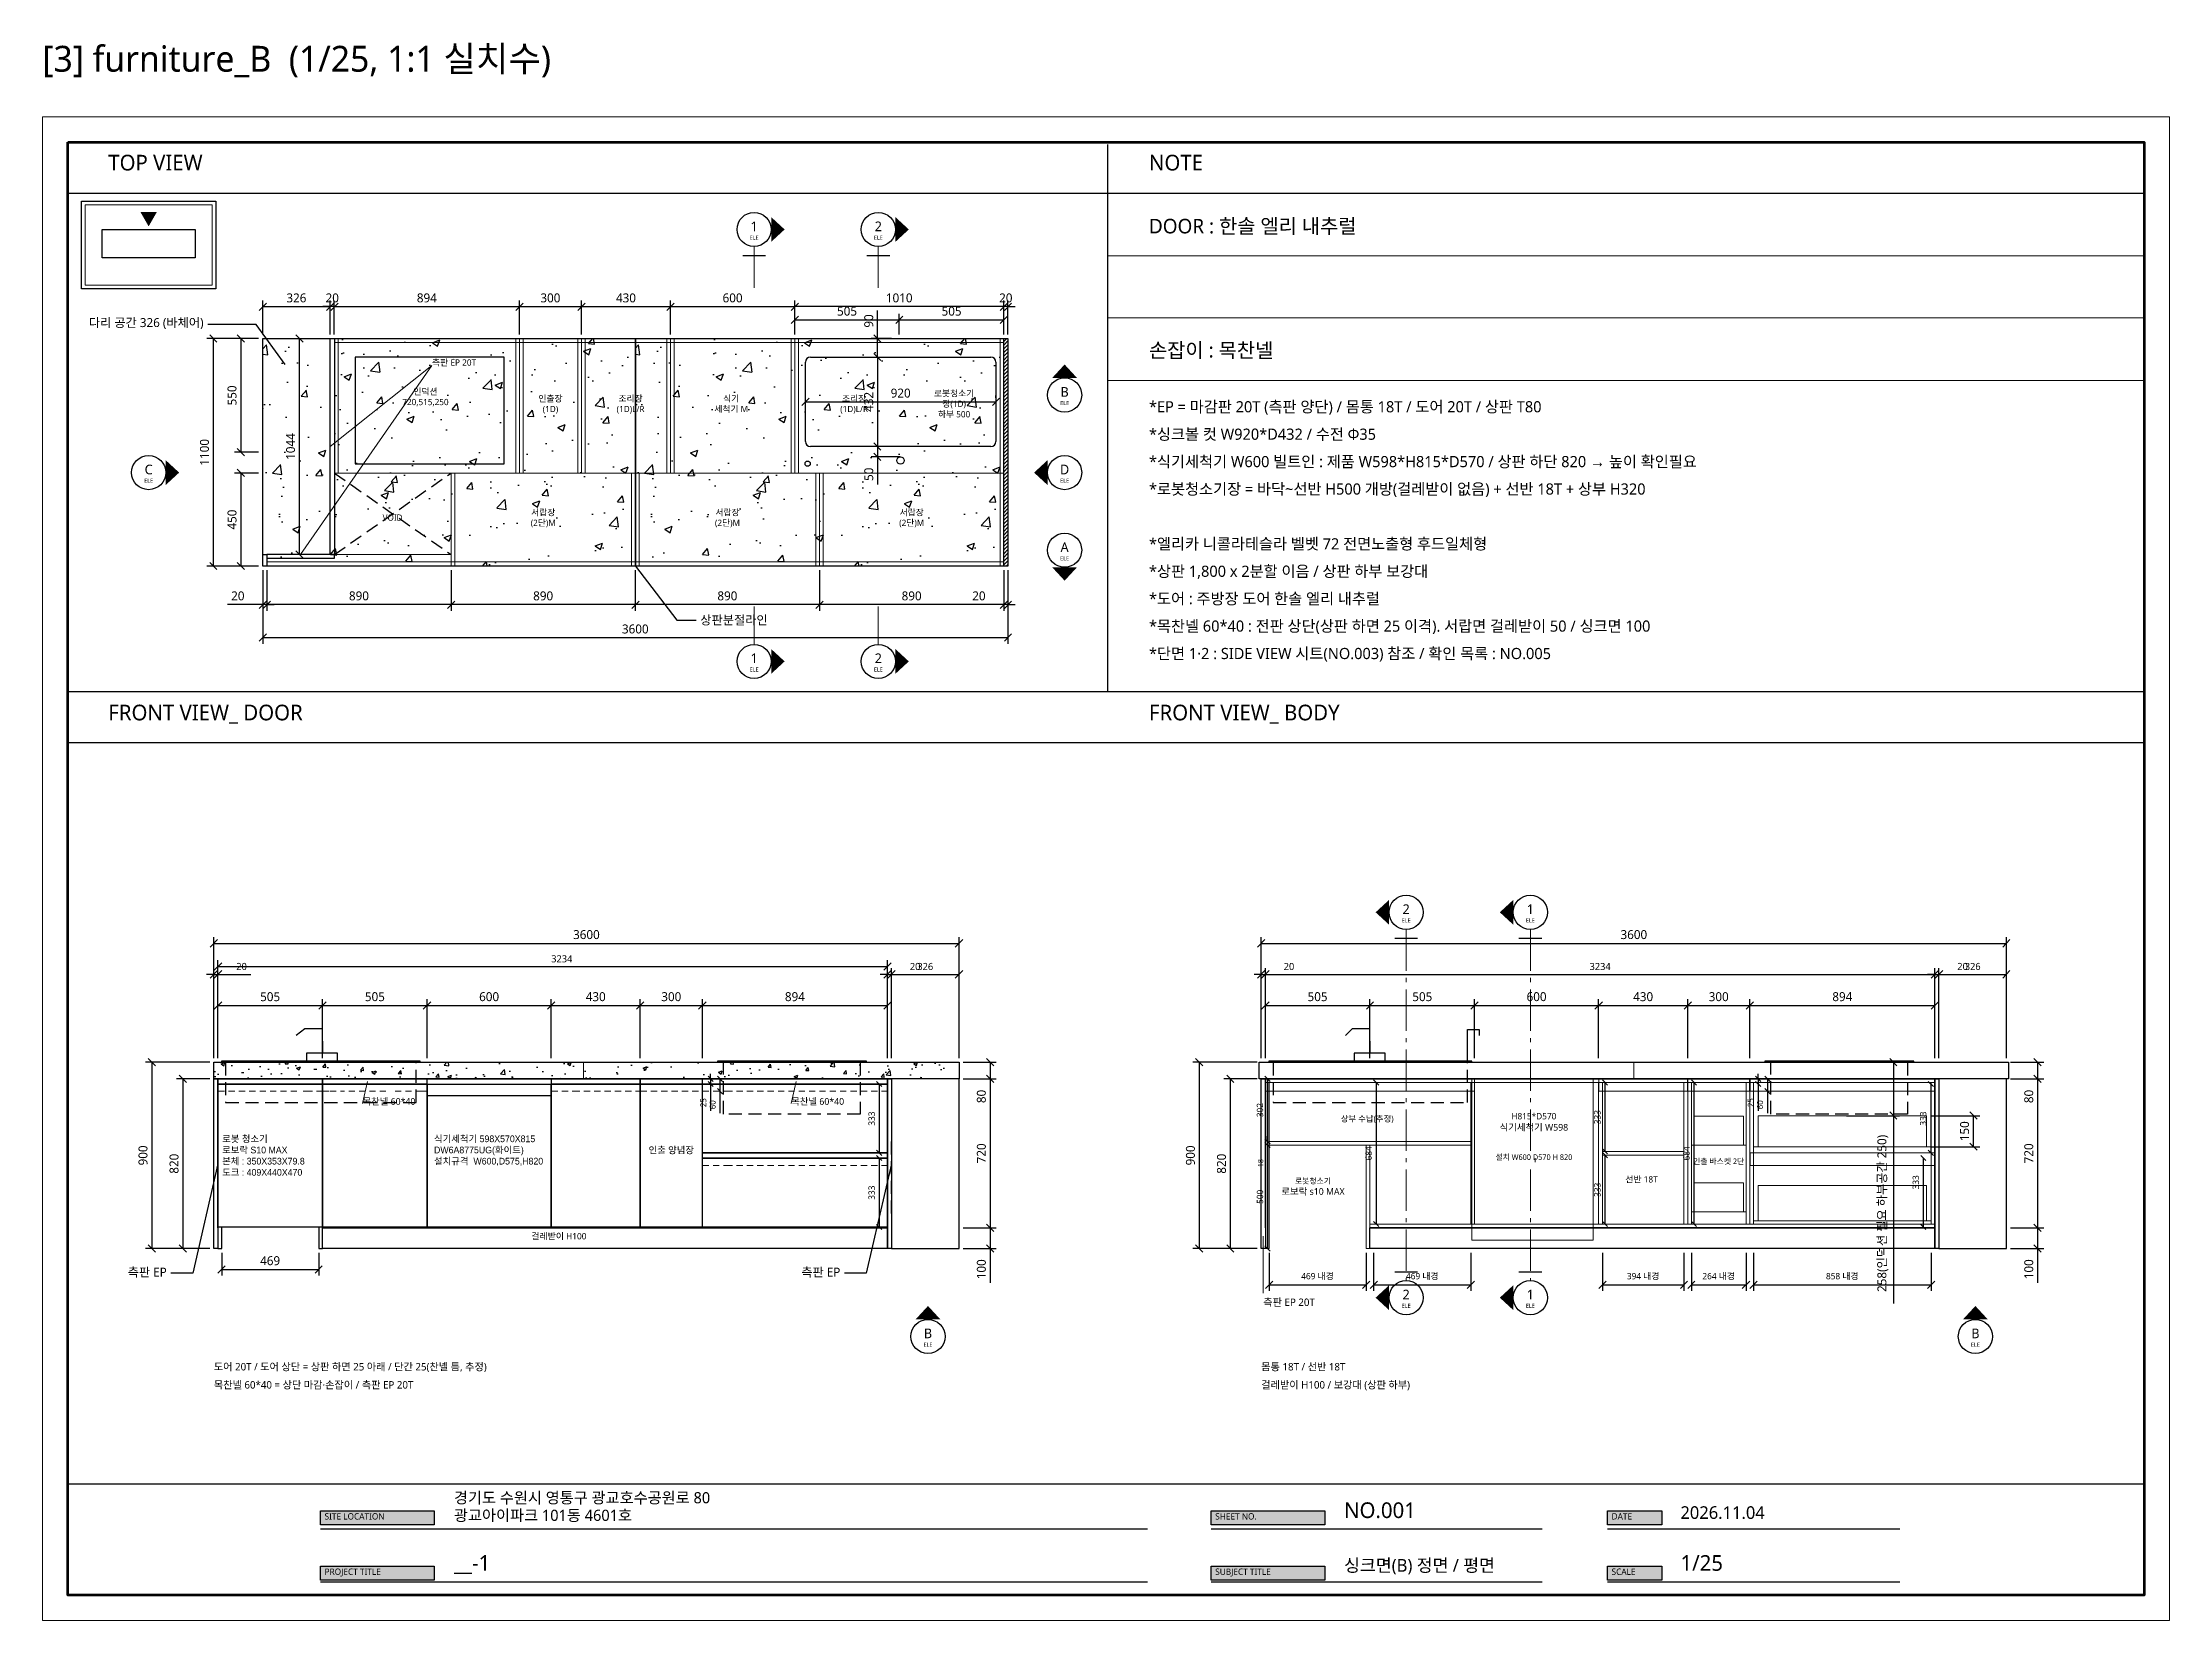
# Model space of a CAD drawing. Header units: millimetres. Extents: x 112 to 77378, y 62 to 7704.
# Drawn here: x 20902 to 31178, y 78 to 7704 of the extents above; entities that cross this region are included whole.
import ezdxf
from ezdxf.enums import TextEntityAlignment as Align

# ---------------------------------------------------------------- set-up
doc = ezdxf.new("R2010")
doc.units = ezdxf.units.MM
doc.header["$LTSCALE"] = 10
doc.linetypes.add('HIDDEN', pattern=[9.525, 6.35, -3.175])
for name, color, linetype, lineweight, true_color in [('DIM', 252, 'Continuous', 13, 0x969696), ('FRAME', 18, 'Continuous', 100, 0x000000), ('NOTE_BLUE', 5, 'Continuous', 9, 0x0000ff), ('NOTE_RED', 242, 'Continuous', 25, 0xde0038), ('OUTLINE', 18, 'Continuous', 25, 0x000000), ('TEXT', 18, 'Continuous', 13, 0x000000), ('THIN', 8, 'Continuous', 5, 0x6e6e6e)]:
    doc.layers.add(name, color=color, linetype=linetype, lineweight=lineweight, true_color=true_color)
doc.layers.add('SHEET_FRAME_INFO', color=8, linetype='Continuous')
doc.styles.add('MALGUN', font='malgun.ttf')
doc.dimstyles.new('KAB', dxfattribs={"dimscale": 25, "dimtxt": 1.73, "dimasz": 0, "dimexe": 1.2, "dimexo": 0.8, "dimgap": 0.8, "dimtad": 1, "dimdec": 0, "dimtxsty": 'MALGUN', "dimtsz": 0.7, "dimcen": 2.5, "dimclrd": 256, "dimclre": 256, "dimclrt": 256, "dimazin": 3, "dimtfac": 1, "dimtmove": 0, "dimatfit": 3})

msp = doc.modelspace()

# ---------------------------------------------------------------- texts
at = {"layer": 'SHEET_FRAME_INFO', "style": 'MALGUN'}
msp.add_text('[3] furniture_B  (1/25, 1:1 실치수)', height=125, dxfattribs=at).set_placement((20902, 7525), align=Align.BOTTOM_LEFT)

# ---------------------------------------------------------------- blocks, each defined once
blk = doc.blocks.new('FRAME_SHEET3')
at = {"layer": 'FRAME', "true_color": 0x555555}
h = blk.add_hatch(color=251, dxfattribs=at)
h.dxf.hatch_style = 1
h.paths.add_polyline_path([(1455, 607.5), (2005, 607.5), (2005, 540), (1455, 540)])
h = blk.add_hatch(color=251, dxfattribs=at)
h.dxf.hatch_style = 1
h.paths.add_polyline_path([(5757.5, 607.5), (6307.5, 607.5), (6307.5, 540), (5757.5, 540)])
h = blk.add_hatch(color=251, dxfattribs=at)
h.dxf.hatch_style = 1
h.paths.add_polyline_path([(7672.5, 607.5), (7935, 607.5), (7935, 540), (7672.5, 540)])
h = blk.add_hatch(color=251, dxfattribs=at)
h.dxf.hatch_style = 1
h.paths.add_polyline_path([(1455, 340), (2005, 340), (2005, 272.5), (1455, 272.5)])
h = blk.add_hatch(color=251, dxfattribs=at)
h.dxf.hatch_style = 1
h.paths.add_polyline_path([(5757.5, 340), (6307.5, 340), (6307.5, 272.5), (5757.5, 272.5)])
h = blk.add_hatch(color=251, dxfattribs=at)
h.dxf.hatch_style = 1
h.paths.add_polyline_path([(7672.5, 340), (7935, 340), (7935, 272.5), (7672.5, 272.5)])
at = {"layer": 'FRAME', "color": 18, "lineweight": 25, "true_color": 0x000000}
for p, q in [((5257.5, 7210), (5257.5, 4567.5)), ((235, 6975), (10265, 6975)), ((235, 4567.5), (10265, 4567.5)), ((235, 4320), (10265, 4320)), ((235, 737.5), (10265, 737.5))]:
    blk.add_line(p, q, dxfattribs=at)
at = {"layer": 'FRAME', "color": 18, "lineweight": 13, "true_color": 0x000000}
for p, q in [((5257.5, 6672.5), (10265, 6672.5)), ((5257.5, 6372.5), (10265, 6372.5)), ((5257.5, 6070), (10265, 6070))]:
    blk.add_line(p, q, dxfattribs=at)
blk.add_lwpolyline([(112.5, 7345), (10387.5, 7345), (10387.5, 77.5), (112.5, 77.5)], close=True, dxfattribs=at)
at = {"layer": 'FRAME', "color": 18, "lineweight": 100, "true_color": 0x000000}
blk.add_lwpolyline([(235, 7222.5), (10265, 7222.5), (10265, 200), (235, 200)], close=True, dxfattribs=at)
at = {"layer": 'OUTLINE', "color": 18, "lineweight": 25, "true_color": 0x000000}
for p, q in [((1455, 520), (5450, 520)), ((5757.5, 520), (7357.5, 520)), ((7672.5, 520), (9085, 520)), ((1455, 265), (5450, 265)), ((5757.5, 265), (7357.5, 265)), ((7672.5, 265), (9085, 265))]:
    blk.add_line(p, q, dxfattribs=at)
for points in [[(1455, 607.5), (2005, 607.5), (2005, 540), (1455, 540)], [(5757.5, 607.5), (6307.5, 607.5), (6307.5, 540), (5757.5, 540)], [(7672.5, 607.5), (7935, 607.5), (7935, 540), (7672.5, 540)], [(1455, 340), (2005, 340), (2005, 272.5), (1455, 272.5)], [(5757.5, 340), (6307.5, 340), (6307.5, 272.5), (5757.5, 272.5)], [(7672.5, 340), (7935, 340), (7935, 272.5), (7672.5, 272.5)]]:
    blk.add_lwpolyline(points, close=True, dxfattribs=at)
at = {"layer": 'TEXT', "color": 18, "true_color": 0x000000, "style": 'MALGUN'}
for s, height, p in [('TOP VIEW', 75.6, (430, 7062.5)), ('NOTE', 75.6, (5457.5, 7062.5)), ('FRONT VIEW_ DOOR', 75.6, (430, 4405)), ('FRONT VIEW_ BODY', 75.6, (5457.5, 4405)), ('광교아이파크 101동 4601호', 54, (2100, 542.5)), ('경기도 수원시 영통구 광교호수공원로 80', 54, (2100, 627.5)), ('NO.001', 75.6, (6400, 550)), ('2026.11.04', 61.2, (8025, 550)), ('__-1', 75.6, (2100, 295)), ('싱크면(B) 정면 / 평면', 61.2, (6400, 295)), ('1/25', 75.6, (8025, 295))]:
    blk.add_text(s, height=height, dxfattribs=at).set_placement(p, align=Align.BOTTOM_LEFT)
at = {"layer": 'TEXT', "color": 7, "true_color": 0xffffff, "style": 'MALGUN'}
for s, p in [('SITE LOCATION', (1475, 556.25)), ('SHEET NO.', (5777.5, 556.25)), ('DATE', (7692.5, 556.25)), ('PROJECT TITLE', (1475, 288.75)), ('SUBJECT TITLE', (5777.5, 288.75)), ('SCALE', (7692.5, 288.75))]:
    blk.add_text(s, height=30.6, dxfattribs=at).set_placement(p, align=Align.BOTTOM_LEFT)
blk = doc.blocks.new('KEYPLAN_S3')
at = {"layer": 'OUTLINE', "true_color": 0xde0038}
h = blk.add_hatch(color=242, dxfattribs=at)
h.dxf.hatch_style = 1
h.paths.add_polyline_path([(585, 6885), (665, 6885), (625, 6815)])
at = {"layer": 'OUTLINE', "color": 18, "lineweight": 25, "true_color": 0x000000}
for points in [[(300, 6937.5), (950, 6937.5), (950, 6512.5), (300, 6512.5)], [(400, 6800), (850, 6800), (850, 6662.5), (400, 6662.5)]]:
    blk.add_lwpolyline(points, close=True, dxfattribs=at)
at = {"layer": 'THIN', "color": 8, "lineweight": 5, "true_color": 0x6e6e6e}
blk.add_lwpolyline([(318.75, 6918.75), (931.25, 6918.75), (931.25, 6531.25), (318.75, 6531.25)], close=True, dxfattribs=at)
blk = doc.blocks.new('*D996')
at = {"lineweight": -2, "transparency": 16777216}
for p, q in [((1159, 6409), (1194, 6444)), ((1176, 6293), (1176, 6457)), ((1176, 6427), (1502, 6427)), ((1485, 6409), (1520, 6444)), ((1502, 6293), (1502, 6457))]:
    blk.add_line(p, q, dxfattribs=at)
at = {"layer": 'Defpoints', "color": 0, "transparency": 16777216}
for p in [(1502, 6427), (1176, 6273), (1502, 6273)]:
    blk.add_point(p, dxfattribs=at)
at = {"transparency": 16777216, "insert": (1339, 6469), "char_height": 43.2, "attachment_point": 5, "style": 'MALGUN'}
blk.add_mtext('326', dxfattribs=at)
blk = doc.blocks.new('*D997')
at = {"lineweight": -2, "transparency": 16777216}
for p, q in [((1505, 6409), (1540, 6444)), ((1522, 6293), (1522, 6457)), ((1522, 6427), (2416, 6427)), ((2399, 6409), (2434, 6444)), ((2416, 6293), (2416, 6457))]:
    blk.add_line(p, q, dxfattribs=at)
at = {"layer": 'Defpoints', "color": 0, "transparency": 16777216}
for p in [(2416, 6427), (1522, 6273), (2416, 6273)]:
    blk.add_point(p, dxfattribs=at)
at = {"transparency": 16777216, "insert": (1969, 6469), "char_height": 43.2, "attachment_point": 5, "style": 'MALGUN'}
blk.add_mtext('894', dxfattribs=at)
blk = doc.blocks.new('*D998')
at = {"lineweight": -2, "transparency": 16777216}
for p, q in [((2399, 6409), (2434, 6444)), ((2416, 6293), (2416, 6457)), ((2416, 6427), (2716, 6427)), ((2699, 6409), (2734, 6444)), ((2716, 6293), (2716, 6457))]:
    blk.add_line(p, q, dxfattribs=at)
at = {"layer": 'Defpoints', "color": 0, "transparency": 16777216}
for p in [(2716, 6427), (2416, 6273), (2716, 6273)]:
    blk.add_point(p, dxfattribs=at)
at = {"transparency": 16777216, "insert": (2566, 6469), "char_height": 43.2, "attachment_point": 5, "style": 'MALGUN'}
blk.add_mtext('300', dxfattribs=at)
blk = doc.blocks.new('*D999')
at = {"lineweight": -2, "transparency": 16777216}
for p, q in [((2699, 6409), (2734, 6444)), ((2716, 6293), (2716, 6457)), ((2716, 6427), (3146, 6427)), ((3129, 6409), (3164, 6444)), ((3146, 6293), (3146, 6457))]:
    blk.add_line(p, q, dxfattribs=at)
at = {"layer": 'Defpoints', "color": 0, "transparency": 16777216}
for p in [(3146, 6427), (2716, 6273), (3146, 6273)]:
    blk.add_point(p, dxfattribs=at)
at = {"transparency": 16777216, "insert": (2931, 6469), "char_height": 43.2, "attachment_point": 5, "style": 'MALGUN'}
blk.add_mtext('430', dxfattribs=at)
blk = doc.blocks.new('*D1000')
at = {"lineweight": -2, "transparency": 16777216}
for p, q in [((3129, 6409), (3164, 6444)), ((3146, 6293), (3146, 6457)), ((3146, 6427), (3746, 6427)), ((3729, 6409), (3764, 6444)), ((3746, 6293), (3746, 6457))]:
    blk.add_line(p, q, dxfattribs=at)
at = {"layer": 'Defpoints', "color": 0, "transparency": 16777216}
for p in [(3746, 6427), (3146, 6273), (3746, 6273)]:
    blk.add_point(p, dxfattribs=at)
at = {"transparency": 16777216, "insert": (3446, 6469), "char_height": 43.2, "attachment_point": 5, "style": 'MALGUN'}
blk.add_mtext('600', dxfattribs=at)
blk = doc.blocks.new('*D1001')
at = {"lineweight": -2, "transparency": 16777216}
for p, q in [((3729, 6346), (3764, 6381)), ((3746, 6293), (3746, 6393)), ((4234, 6346), (4269, 6381)), ((4251, 6293), (4251, 6393)), ((3746, 6363), (4251, 6363))]:
    blk.add_line(p, q, dxfattribs=at)
at = {"layer": 'Defpoints', "color": 0, "transparency": 16777216}
for p in [(3746, 6273), (4251, 6363), (4251, 6273)]:
    blk.add_point(p, dxfattribs=at)
at = {"transparency": 16777216, "insert": (3999, 6405), "char_height": 43.2, "attachment_point": 5, "style": 'MALGUN'}
blk.add_mtext('505', dxfattribs=at)
blk = doc.blocks.new('*D1002')
at = {"lineweight": -2, "transparency": 16777216}
for p, q in [((4234, 6346), (4269, 6381)), ((4251, 6293), (4251, 6393)), ((4739, 6346), (4774, 6381)), ((4756, 6293), (4756, 6393)), ((4251, 6363), (4756, 6363))]:
    blk.add_line(p, q, dxfattribs=at)
at = {"layer": 'Defpoints', "color": 0, "transparency": 16777216}
for p in [(4251, 6273), (4756, 6363), (4756, 6273)]:
    blk.add_point(p, dxfattribs=at)
at = {"transparency": 16777216, "insert": (4504, 6405), "char_height": 43.2, "attachment_point": 5, "style": 'MALGUN'}
blk.add_mtext('505', dxfattribs=at)
blk = doc.blocks.new('*D1003')
at = {"lineweight": -2, "transparency": 16777216}
for p, q in [((1156, 6273), (907, 6273)), ((955, 6256), (920, 6291)), ((937, 6273), (937, 5173)), ((1156, 5173), (907, 5173)), ((955, 5156), (920, 5191))]:
    blk.add_line(p, q, dxfattribs=at)
at = {"layer": 'Defpoints', "color": 0, "transparency": 16777216}
for p in [(1176, 6273), (937, 5173), (1176, 5173)]:
    blk.add_point(p, dxfattribs=at)
at = {"transparency": 16777216, "insert": (895, 5723), "char_height": 43.2, "attachment_point": 5, "rotation": 90, "style": 'MALGUN'}
blk.add_mtext('1100', dxfattribs=at)
blk = doc.blocks.new('*D1009')
at = {"lineweight": -2, "transparency": 16777216}
for p, q in [((4146, 6273), (4146, 6409)), ((4213, 6273), (4116, 6273)), ((4163, 6256), (4128, 6291)), ((4146, 6183), (4146, 6273)), ((4163, 6166), (4128, 6201)), ((4166, 6183), (4176, 6183))]:
    blk.add_line(p, q, dxfattribs=at)
at = {"layer": 'Defpoints', "color": 0, "transparency": 16777216}
for p in [(4146, 6273), (4233, 6273), (4146, 6183)]:
    blk.add_point(p, dxfattribs=at)
at = {"transparency": 16777216, "insert": (4104, 6358), "char_height": 43.2, "attachment_point": 5, "rotation": 90, "style": 'MALGUN'}
blk.add_mtext('90', dxfattribs=at)
blk = doc.blocks.new('*D400')
at = {"lineweight": -2, "transparency": 16777216}
for p, q in [((3781, 5950), (3816, 5985)), ((3798, 5987), (3798, 5997)), ((3798, 5967), (4718, 5967)), ((4701, 5950), (4736, 5985)), ((4718, 5987), (4718, 5997))]:
    blk.add_line(p, q, dxfattribs=at)
at = {"layer": 'Defpoints', "color": 0, "transparency": 16777216}
for p in [(3798, 5967), (4718, 5967), (4718, 5967)]:
    blk.add_point(p, dxfattribs=at)
at = {"transparency": 16777216, "insert": (4258, 6009), "char_height": 43.2, "attachment_point": 5, "style": 'MALGUN'}
blk.add_mtext('920', dxfattribs=at)
blk = doc.blocks.new('*D401')
at = {"lineweight": -2, "transparency": 16777216}
for p, q in [((4163, 6166), (4128, 6201)), ((4146, 6183), (4146, 5751)), ((4166, 6183), (4176, 6183)), ((4163, 5734), (4128, 5769)), ((4238, 5751), (4116, 5751))]:
    blk.add_line(p, q, dxfattribs=at)
at = {"layer": 'Defpoints', "color": 0, "transparency": 16777216}
for p in [(4146, 6183), (4146, 5751), (4258, 5751)]:
    blk.add_point(p, dxfattribs=at)
at = {"transparency": 16777216, "insert": (4104, 5967), "char_height": 43.2, "attachment_point": 5, "rotation": 90, "style": 'MALGUN'}
blk.add_mtext('432', dxfattribs=at)
blk = doc.blocks.new('*D1004')
at = {"lineweight": -2, "transparency": 16777216}
for p, q in [((4163, 5734), (4128, 5769)), ((4238, 5751), (4116, 5751)), ((4255, 5701), (4116, 5701)), ((4163, 5684), (4128, 5719)), ((4146, 5751), (4146, 5701)), ((4146, 5701), (4146, 5567))]:
    blk.add_line(p, q, dxfattribs=at)
at = {"layer": 'Defpoints', "color": 0, "transparency": 16777216}
for p in [(4146, 5701), (4258, 5751), (4275, 5701)]:
    blk.add_point(p, dxfattribs=at)
at = {"transparency": 16777216, "insert": (4104, 5617), "char_height": 43.2, "attachment_point": 5, "rotation": 90, "style": 'MALGUN'}
blk.add_mtext('50', dxfattribs=at)
blk = doc.blocks.new('*D402')
at = {"lineweight": -2, "transparency": 16777216}
for p, q in [((1156, 6273), (1040, 6273)), ((1088, 6256), (1053, 6291)), ((1070, 6273), (1070, 5723)), ((1156, 5723), (1040, 5723)), ((1088, 5706), (1053, 5741))]:
    blk.add_line(p, q, dxfattribs=at)
at = {"layer": 'Defpoints', "color": 0, "transparency": 16777216}
for p in [(1176, 6273), (1070, 5723), (1176, 5723)]:
    blk.add_point(p, dxfattribs=at)
at = {"transparency": 16777216, "insert": (1028, 5998), "char_height": 43.2, "attachment_point": 5, "rotation": 90, "style": 'MALGUN'}
blk.add_mtext('550', dxfattribs=at)
blk = doc.blocks.new('*D403')
at = {"lineweight": -2, "transparency": 16777216}
for p, q in [((1156, 5623), (1040, 5623)), ((1088, 5606), (1053, 5641)), ((1070, 5623), (1070, 5173)), ((1156, 5173), (1040, 5173)), ((1088, 5156), (1053, 5191))]:
    blk.add_line(p, q, dxfattribs=at)
at = {"layer": 'Defpoints', "color": 0, "transparency": 16777216}
for p in [(1176, 5623), (1070, 5173), (1176, 5173)]:
    blk.add_point(p, dxfattribs=at)
at = {"transparency": 16777216, "insert": (1028, 5398), "char_height": 43.2, "attachment_point": 5, "rotation": 90, "style": 'MALGUN'}
blk.add_mtext('450', dxfattribs=at)
blk = doc.blocks.new('*D404')
at = {"lineweight": -2, "transparency": 16777216}
for p, q in [((1371, 6256), (1336, 6291)), ((1354, 5229), (1354, 6273)), ((1374, 6273), (1384, 6273)), ((1371, 5212), (1336, 5247)), ((1482, 5229), (1324, 5229))]:
    blk.add_line(p, q, dxfattribs=at)
at = {"layer": 'Defpoints', "color": 0, "transparency": 16777216}
for p in [(1354, 6273), (1354, 6273), (1502, 5229)]:
    blk.add_point(p, dxfattribs=at)
at = {"transparency": 16777216, "insert": (1311, 5751), "char_height": 43.2, "attachment_point": 5, "rotation": 90, "style": 'MALGUN'}
blk.add_mtext('1044', dxfattribs=at)
blk = doc.blocks.new('*D393')
at = {"lineweight": -2, "transparency": 16777216}
for p, q in [((4756, 6427), (4721, 6427)), ((4739, 6409), (4774, 6444)), ((4756, 6293), (4756, 6457)), ((4776, 6427), (4756, 6427)), ((4759, 6409), (4794, 6444)), ((4776, 6293), (4776, 6457)), ((4776, 6427), (4811, 6427))]:
    blk.add_line(p, q, dxfattribs=at)
at = {"layer": 'Defpoints', "color": 0, "transparency": 16777216}
for p in [(4756, 6427), (4756, 6273), (4776, 6273)]:
    blk.add_point(p, dxfattribs=at)
at = {"transparency": 16777216, "insert": (4766, 6469), "char_height": 43.2, "attachment_point": 5, "style": 'MALGUN'}
blk.add_mtext('20', dxfattribs=at)
blk = doc.blocks.new('*D1005')
at = {"lineweight": -2, "transparency": 16777216}
for p, q in [((3729, 6409), (3764, 6444)), ((3746, 6293), (3746, 6457)), ((4756, 6427), (3746, 6427)), ((4739, 6409), (4774, 6444)), ((4756, 6293), (4756, 6457))]:
    blk.add_line(p, q, dxfattribs=at)
at = {"layer": 'Defpoints', "color": 0, "transparency": 16777216}
for p in [(3746, 6427), (3746, 6273), (4756, 6273)]:
    blk.add_point(p, dxfattribs=at)
at = {"transparency": 16777216, "insert": (4251, 6469), "char_height": 43.2, "attachment_point": 5, "style": 'MALGUN'}
blk.add_mtext('1010', dxfattribs=at)
blk = doc.blocks.new('*D1006')
at = {"lineweight": -2, "transparency": 16777216}
for p, q in [((1502, 6427), (1467, 6427)), ((1485, 6409), (1520, 6444)), ((1502, 6293), (1502, 6457)), ((1522, 6427), (1502, 6427)), ((1505, 6409), (1540, 6444)), ((1522, 6293), (1522, 6457)), ((1522, 6427), (1557, 6427))]:
    blk.add_line(p, q, dxfattribs=at)
at = {"layer": 'Defpoints', "color": 0, "transparency": 16777216}
for p in [(1502, 6427), (1502, 6273), (1522, 6273)]:
    blk.add_point(p, dxfattribs=at)
at = {"transparency": 16777216, "insert": (1512, 6469), "char_height": 43.2, "attachment_point": 5, "style": 'MALGUN'}
blk.add_mtext('20', dxfattribs=at)
blk = doc.blocks.new('*D394')
at = {"lineweight": -2, "transparency": 16777216}
for p, q in [((4756, 5153), (4756, 4957)), ((4776, 5153), (4776, 4957)), ((4756, 4987), (4586, 4987)), ((4739, 4969), (4774, 5004)), ((4776, 4987), (4756, 4987)), ((4759, 4969), (4794, 5004)), ((4776, 4987), (4811, 4987))]:
    blk.add_line(p, q, dxfattribs=at)
at = {"layer": 'Defpoints', "color": 0, "transparency": 16777216}
for p in [(4756, 5173), (4776, 5173), (4756, 4987)]:
    blk.add_point(p, dxfattribs=at)
at = {"transparency": 16777216, "insert": (4636, 5029), "char_height": 43.2, "attachment_point": 5, "style": 'MALGUN'}
blk.add_mtext('20', dxfattribs=at)
blk = doc.blocks.new('*D395')
at = {"lineweight": -2, "transparency": 16777216}
for p, q in [((3866, 5153), (3866, 4957)), ((4756, 5153), (4756, 4957)), ((3849, 4969), (3884, 5004)), ((4756, 4987), (3866, 4987)), ((4739, 4969), (4774, 5004))]:
    blk.add_line(p, q, dxfattribs=at)
at = {"layer": 'Defpoints', "color": 0, "transparency": 16777216}
for p in [(3866, 5173), (4756, 5173), (3866, 4987)]:
    blk.add_point(p, dxfattribs=at)
at = {"transparency": 16777216, "insert": (4311, 5029), "char_height": 43.2, "attachment_point": 5, "style": 'MALGUN'}
blk.add_mtext('890', dxfattribs=at)
blk = doc.blocks.new('*D396')
at = {"lineweight": -2, "transparency": 16777216}
for p, q in [((2976, 5153), (2976, 4957)), ((3866, 5153), (3866, 4957)), ((2959, 4969), (2994, 5004)), ((3866, 4987), (2976, 4987)), ((3849, 4969), (3884, 5004))]:
    blk.add_line(p, q, dxfattribs=at)
at = {"layer": 'Defpoints', "color": 0, "transparency": 16777216}
for p in [(2976, 5173), (3866, 5173), (2976, 4987)]:
    blk.add_point(p, dxfattribs=at)
at = {"transparency": 16777216, "insert": (3421, 5029), "char_height": 43.2, "attachment_point": 5, "style": 'MALGUN'}
blk.add_mtext('890', dxfattribs=at)
blk = doc.blocks.new('*D397')
at = {"lineweight": -2, "transparency": 16777216}
for p, q in [((2086, 5153), (2086, 4957)), ((2976, 5153), (2976, 4957)), ((2069, 4969), (2104, 5004)), ((2976, 4987), (2086, 4987)), ((2959, 4969), (2994, 5004))]:
    blk.add_line(p, q, dxfattribs=at)
at = {"layer": 'Defpoints', "color": 0, "transparency": 16777216}
for p in [(2086, 5173), (2976, 5173), (2086, 4987)]:
    blk.add_point(p, dxfattribs=at)
at = {"transparency": 16777216, "insert": (2531, 5029), "char_height": 43.2, "attachment_point": 5, "style": 'MALGUN'}
blk.add_mtext('890', dxfattribs=at)
blk = doc.blocks.new('*D398')
at = {"lineweight": -2, "transparency": 16777216}
for p, q in [((1196, 5153), (1196, 4957)), ((2086, 5153), (2086, 4957)), ((1179, 4969), (1214, 5004)), ((2086, 4987), (1196, 4987)), ((2069, 4969), (2104, 5004))]:
    blk.add_line(p, q, dxfattribs=at)
at = {"layer": 'Defpoints', "color": 0, "transparency": 16777216}
for p in [(1196, 5173), (2086, 5173), (1196, 4987)]:
    blk.add_point(p, dxfattribs=at)
at = {"transparency": 16777216, "insert": (1641, 5029), "char_height": 43.2, "attachment_point": 5, "style": 'MALGUN'}
blk.add_mtext('890', dxfattribs=at)
blk = doc.blocks.new('*D1007')
at = {"lineweight": -2, "transparency": 16777216}
for p, q in [((1176, 5153), (1176, 4957)), ((1196, 5153), (1196, 4957)), ((1176, 4987), (1006, 4987)), ((1159, 4969), (1194, 5004)), ((1196, 4987), (1176, 4987)), ((1179, 4969), (1214, 5004)), ((1196, 4987), (1231, 4987))]:
    blk.add_line(p, q, dxfattribs=at)
at = {"layer": 'Defpoints', "color": 0, "transparency": 16777216}
for p in [(1176, 5173), (1196, 5173), (1176, 4987)]:
    blk.add_point(p, dxfattribs=at)
at = {"transparency": 16777216, "insert": (1056, 5029), "char_height": 43.2, "attachment_point": 5, "style": 'MALGUN'}
blk.add_mtext('20', dxfattribs=at)
blk = doc.blocks.new('*D1008')
at = {"lineweight": -2, "transparency": 16777216}
for p, q in [((1176, 5153), (1176, 4797)), ((4776, 5153), (4776, 4797)), ((1159, 4810), (1194, 4845)), ((4759, 4810), (4794, 4845)), ((4776, 4827), (1176, 4827))]:
    blk.add_line(p, q, dxfattribs=at)
at = {"layer": 'Defpoints', "color": 0, "transparency": 16777216}
for p in [(1176, 5173), (4776, 5173), (1176, 4827)]:
    blk.add_point(p, dxfattribs=at)
at = {"transparency": 16777216, "insert": (2976, 4869), "char_height": 43.2, "attachment_point": 5, "style": 'MALGUN'}
blk.add_mtext('3600', dxfattribs=at)
blk = doc.blocks.new('NOTE_S3')
at = {"layer": 'NOTE_BLUE', "color": 5, "true_color": 0x0000ff, "style": 'MALGUN'}
for s, p in [('*EP = 마감판 20T (측판 양단) / 몸통 18T / 도어 20T / 상판 T80 ', (5457.5, 5900)), ('*목찬넬 60*40 : 전판 상단(상판 하면 25 이격). 서랍면 걸레받이 50 / 싱크면 100', (5457.5, 4840))]:
    blk.add_text(s, height=54, dxfattribs=at).set_placement(p, align=Align.BOTTOM_LEFT)
at = {"layer": 'NOTE_RED', "color": 242, "true_color": 0xde0038, "style": 'MALGUN'}
for s, height, p in [('손잡이 : 목찬넬 ', 70.2, (5457.5, 6160)), ('*싱크볼 컷 W920*D432 / 수전 Φ35', 54, (5457.5, 5767.5)), ('*식기세척기 W600 빌트인 : 제품 W598*H815*D570 / 상판 하단 820 → 높이 확인필요', 54, (5457.5, 5635)), ('*로봇청소기장 = 바닥~선반 H500 개방(걸레받이 없음) + 선반 18T + 상부 H320', 54, (5457.5, 5502.5)), ('*엘리카 니콜라테슬라 벨벳 72 전면노출형 후드일체형', 54, (5457.5, 5237.5))]:
    blk.add_text(s, height=height, dxfattribs=at).set_placement(p, align=Align.BOTTOM_LEFT)
at = {"layer": 'TEXT', "color": 18, "true_color": 0x000000, "style": 'MALGUN'}
for s, height, p in [('DOOR : 한솔 엘리 내추럴', 70.2, (5457.5, 6760)), ('*상판 1,800 x 2분할 이음 / 상판 하부 보강대', 54, (5457.5, 5105)), ('*도어 : 주방장 도어 한솔 엘리 내추럴', 54, (5457.5, 4972.5)), ('*단면 1·2 : SIDE VIEW 시트(NO.003) 참조 / 확인 목록 : NO.005', 54, (5457.5, 4707.5))]:
    blk.add_text(s, height=height, dxfattribs=at).set_placement(p, align=Align.BOTTOM_LEFT)
blk = doc.blocks.new('*D1011')
at = {"layer": 'Defpoints', "color": 0, "transparency": 16777216}
for p in [(3964, 2312), (3964, 1979), (3964, 1979)]:
    blk.add_point(p, dxfattribs=at)
at = {"layer": 'DIM', "lineweight": -2, "transparency": 16777216}
for p, q in [((3977, 2300), (3952, 2324)), ((3964, 2312), (3964, 1979)), ((3977, 1967), (3952, 1992))]:
    blk.add_line(p, q, dxfattribs=at)
at = {"layer": 'DIM', "lineweight": 13, "transparency": 16777216, "insert": (3928, 2145), "char_height": 30.6, "attachment_point": 5, "rotation": 90, "style": 'MALGUN'}
blk.add_mtext('333', dxfattribs=at)
blk = doc.blocks.new('*D1012')
at = {"layer": 'Defpoints', "color": 0, "transparency": 16777216}
for p in [(3964, 2670), (3964, 2337), (3964, 2337)]:
    blk.add_point(p, dxfattribs=at)
at = {"layer": 'DIM', "lineweight": -2, "transparency": 16777216}
for p, q in [((3977, 2658), (3952, 2683)), ((3964, 2670), (3964, 2337)), ((3977, 2324), (3952, 2350))]:
    blk.add_line(p, q, dxfattribs=at)
at = {"layer": 'DIM', "lineweight": 13, "transparency": 16777216, "insert": (3928, 2503), "char_height": 30.6, "attachment_point": 5, "rotation": 90, "style": 'MALGUN'}
blk.add_mtext('333', dxfattribs=at)
blk = doc.blocks.new('*D1013')
at = {"layer": 'Defpoints', "color": 0, "transparency": 16777216}
for p in [(3150, 2695), (3150, 2670), (3150, 2670)]:
    blk.add_point(p, dxfattribs=at)
at = {"layer": 'NOTE_BLUE', "lineweight": -2, "transparency": 16777216}
for p, q in [((3163, 2683), (3138, 2708)), ((3163, 2658), (3138, 2683)), ((3150, 2695), (3150, 2720)), ((3150, 2695), (3150, 2670)), ((3150, 2670), (3150, 2541))]:
    blk.add_line(p, q, dxfattribs=at)
at = {"layer": 'NOTE_BLUE', "lineweight": 9, "transparency": 16777216, "insert": (3115, 2580), "char_height": 28.8, "attachment_point": 5, "rotation": 90, "style": 'MALGUN'}
blk.add_mtext('25', dxfattribs=at)
blk = doc.blocks.new('*D1014')
at = {"layer": 'Defpoints', "color": 0, "transparency": 16777216}
for p in [(3195, 2695), (3195, 2635), (3195, 2635)]:
    blk.add_point(p, dxfattribs=at)
at = {"layer": 'NOTE_BLUE', "lineweight": -2, "transparency": 16777216}
for p, q in [((3208, 2683), (3183, 2708)), ((3195, 2695), (3195, 2635)), ((3208, 2623), (3183, 2648)), ((3195, 2635), (3195, 2530))]:
    blk.add_line(p, q, dxfattribs=at)
at = {"layer": 'NOTE_BLUE', "lineweight": 9, "transparency": 16777216, "insert": (3160, 2570), "char_height": 28.8, "attachment_point": 5, "rotation": 90, "style": 'MALGUN'}
blk.add_mtext('60', dxfattribs=at)
blk = doc.blocks.new('*D1015')
at = {"layer": 'Defpoints', "color": 0, "transparency": 16777216}
for p in [(1275, 3050), (770, 2775), (1275, 2775)]:
    blk.add_point(p, dxfattribs=at)
at = {"layer": 'DIM', "lineweight": -2, "transparency": 16777216}
for p, q in [((752, 3032), (788, 3068)), ((770, 2795), (770, 3080)), ((770, 3050), (1275, 3050)), ((1258, 3032), (1292, 3068)), ((1275, 2795), (1275, 3080))]:
    blk.add_line(p, q, dxfattribs=at)
at = {"layer": 'DIM', "lineweight": 13, "transparency": 16777216, "insert": (1022, 3092), "char_height": 43.2, "attachment_point": 5, "style": 'MALGUN'}
blk.add_mtext('505', dxfattribs=at)
blk = doc.blocks.new('*D1016')
at = {"layer": 'Defpoints', "color": 0, "transparency": 16777216}
for p in [(1780, 3050), (1275, 2775), (1780, 2775)]:
    blk.add_point(p, dxfattribs=at)
at = {"layer": 'DIM', "lineweight": -2, "transparency": 16777216}
for p, q in [((1258, 3032), (1292, 3068)), ((1275, 2795), (1275, 3080)), ((1275, 3050), (1780, 3050)), ((1762, 3032), (1798, 3068)), ((1780, 2795), (1780, 3080))]:
    blk.add_line(p, q, dxfattribs=at)
at = {"layer": 'DIM', "lineweight": 13, "transparency": 16777216, "insert": (1528, 3092), "char_height": 43.2, "attachment_point": 5, "style": 'MALGUN'}
blk.add_mtext('505', dxfattribs=at)
blk = doc.blocks.new('*D1017')
at = {"layer": 'Defpoints', "color": 0, "transparency": 16777216}
for p in [(2380, 3050), (1780, 2775), (2380, 2775)]:
    blk.add_point(p, dxfattribs=at)
at = {"layer": 'DIM', "lineweight": -2, "transparency": 16777216}
for p, q in [((1762, 3032), (1798, 3068)), ((1780, 2795), (1780, 3080)), ((1780, 3050), (2380, 3050)), ((2362, 3032), (2398, 3068)), ((2380, 2795), (2380, 3080))]:
    blk.add_line(p, q, dxfattribs=at)
at = {"layer": 'DIM', "lineweight": 13, "transparency": 16777216, "insert": (2080, 3092), "char_height": 43.2, "attachment_point": 5, "style": 'MALGUN'}
blk.add_mtext('600', dxfattribs=at)
blk = doc.blocks.new('*D1018')
at = {"layer": 'Defpoints', "color": 0, "transparency": 16777216}
for p in [(2810, 3050), (2380, 2775), (2810, 2775)]:
    blk.add_point(p, dxfattribs=at)
at = {"layer": 'DIM', "lineweight": -2, "transparency": 16777216}
for p, q in [((2362, 3032), (2398, 3068)), ((2380, 2795), (2380, 3080)), ((2380, 3050), (2810, 3050)), ((2792, 3032), (2828, 3068)), ((2810, 2795), (2810, 3080))]:
    blk.add_line(p, q, dxfattribs=at)
at = {"layer": 'DIM', "lineweight": 13, "transparency": 16777216, "insert": (2595, 3092), "char_height": 43.2, "attachment_point": 5, "style": 'MALGUN'}
blk.add_mtext('430', dxfattribs=at)
blk = doc.blocks.new('*D1019')
at = {"layer": 'Defpoints', "color": 0, "transparency": 16777216}
for p in [(3110, 3050), (2810, 2775), (3110, 2775)]:
    blk.add_point(p, dxfattribs=at)
at = {"layer": 'DIM', "lineweight": -2, "transparency": 16777216}
for p, q in [((2792, 3032), (2828, 3068)), ((2810, 2795), (2810, 3080)), ((2810, 3050), (3110, 3050)), ((3092, 3032), (3128, 3068)), ((3110, 2795), (3110, 3080))]:
    blk.add_line(p, q, dxfattribs=at)
at = {"layer": 'DIM', "lineweight": 13, "transparency": 16777216, "insert": (2960, 3092), "char_height": 43.2, "attachment_point": 5, "style": 'MALGUN'}
blk.add_mtext('300', dxfattribs=at)
blk = doc.blocks.new('*D1020')
at = {"layer": 'Defpoints', "color": 0, "transparency": 16777216}
for p in [(4004, 3050), (3110, 2775), (4004, 2775)]:
    blk.add_point(p, dxfattribs=at)
at = {"layer": 'DIM', "lineweight": -2, "transparency": 16777216}
for p, q in [((3092, 3032), (3128, 3068)), ((3110, 2795), (3110, 3080)), ((3110, 3050), (4004, 3050)), ((3986, 3032), (4022, 3068)), ((4004, 2795), (4004, 3080))]:
    blk.add_line(p, q, dxfattribs=at)
at = {"layer": 'DIM', "lineweight": 13, "transparency": 16777216, "insert": (3557, 3092), "char_height": 43.2, "attachment_point": 5, "style": 'MALGUN'}
blk.add_mtext('894', dxfattribs=at)
blk = doc.blocks.new('*D1021')
at = {"layer": 'Defpoints', "color": 0, "transparency": 16777216}
for p in [(770, 3200), (750, 2775), (770, 2775)]:
    blk.add_point(p, dxfattribs=at)
at = {"layer": 'DIM', "lineweight": -2, "transparency": 16777216}
for p, q in [((750, 3200), (715, 3200)), ((732, 3182), (767, 3218)), ((750, 2795), (750, 3230)), ((750, 3200), (770, 3200)), ((752, 3182), (788, 3218)), ((770, 2795), (770, 3230)), ((770, 3200), (928, 3200))]:
    blk.add_line(p, q, dxfattribs=at)
at = {"layer": 'DIM', "lineweight": 13, "transparency": 16777216, "insert": (884, 3238), "char_height": 34.2, "attachment_point": 5, "style": 'MALGUN'}
blk.add_mtext('20', dxfattribs=at)
blk = doc.blocks.new('*D1022')
at = {"layer": 'Defpoints', "color": 0, "transparency": 16777216}
for p in [(4004, 3238), (770, 2775), (4004, 2775)]:
    blk.add_point(p, dxfattribs=at)
at = {"layer": 'DIM', "lineweight": -2, "transparency": 16777216}
for p, q in [((752, 3220), (788, 3255)), ((770, 2795), (770, 3268)), ((770, 3238), (4004, 3238)), ((3986, 3220), (4022, 3255)), ((4004, 2795), (4004, 3268))]:
    blk.add_line(p, q, dxfattribs=at)
at = {"layer": 'DIM', "lineweight": 13, "transparency": 16777216, "insert": (2431, 3275), "char_height": 34.2, "attachment_point": 5, "style": 'MALGUN'}
blk.add_mtext('3234', dxfattribs=at)
blk = doc.blocks.new('*D1023')
at = {"layer": 'Defpoints', "color": 0, "transparency": 16777216}
for p in [(4024, 3200), (4004, 2775), (4024, 2775)]:
    blk.add_point(p, dxfattribs=at)
at = {"layer": 'DIM', "lineweight": -2, "transparency": 16777216}
for p, q in [((4004, 3200), (3969, 3200)), ((3986, 3182), (4022, 3218)), ((4004, 2795), (4004, 3230)), ((4004, 3200), (4024, 3200)), ((4006, 3182), (4042, 3218)), ((4024, 2795), (4024, 3230)), ((4024, 3200), (4182, 3200))]:
    blk.add_line(p, q, dxfattribs=at)
at = {"layer": 'DIM', "lineweight": 13, "transparency": 16777216, "insert": (4138, 3238), "char_height": 34.2, "attachment_point": 5, "style": 'MALGUN'}
blk.add_mtext('20', dxfattribs=at)
blk = doc.blocks.new('*D1024')
at = {"layer": 'Defpoints', "color": 0, "transparency": 16777216}
for p in [(4350, 3200), (4024, 2775), (4350, 2775)]:
    blk.add_point(p, dxfattribs=at)
at = {"layer": 'DIM', "lineweight": -2, "transparency": 16777216}
for p, q in [((4006, 3182), (4042, 3218)), ((4024, 2795), (4024, 3230)), ((4024, 3200), (4350, 3200)), ((4332, 3182), (4368, 3218)), ((4350, 2795), (4350, 3230))]:
    blk.add_line(p, q, dxfattribs=at)
at = {"layer": 'DIM', "lineweight": 13, "transparency": 16777216, "insert": (4187, 3238), "char_height": 34.2, "attachment_point": 5, "style": 'MALGUN'}
blk.add_mtext('326', dxfattribs=at)
blk = doc.blocks.new('*D1025')
at = {"layer": 'Defpoints', "color": 0, "transparency": 16777216}
for p in [(4350, 3350), (750, 2775), (4350, 2775)]:
    blk.add_point(p, dxfattribs=at)
at = {"layer": 'DIM', "lineweight": -2, "transparency": 16777216}
for p, q in [((732, 3332), (767, 3368)), ((750, 2795), (750, 3380)), ((750, 3350), (4350, 3350)), ((4332, 3332), (4368, 3368)), ((4350, 2795), (4350, 3380))]:
    blk.add_line(p, q, dxfattribs=at)
at = {"layer": 'DIM', "lineweight": 13, "transparency": 16777216, "insert": (2550, 3392), "char_height": 43.2, "attachment_point": 5, "style": 'MALGUN'}
blk.add_mtext('3600', dxfattribs=at)
blk = doc.blocks.new('*D1026')
at = {"layer": 'Defpoints', "color": 0, "transparency": 16777216}
for p in [(750, 2695), (600, 1875), (750, 1875)]:
    blk.add_point(p, dxfattribs=at)
at = {"layer": 'DIM', "lineweight": -2, "transparency": 16777216}
for p, q in [((730, 2695), (570, 2695)), ((618, 2678), (583, 2713)), ((600, 2695), (600, 1875)), ((730, 1875), (570, 1875)), ((618, 1858), (583, 1893))]:
    blk.add_line(p, q, dxfattribs=at)
at = {"layer": 'DIM', "lineweight": 13, "transparency": 16777216, "insert": (558, 2285), "char_height": 43.2, "attachment_point": 5, "rotation": 90, "style": 'MALGUN'}
blk.add_mtext('820', dxfattribs=at)
blk = doc.blocks.new('*D1027')
at = {"layer": 'Defpoints', "color": 0, "transparency": 16777216}
for p in [(750, 2775), (450, 1875), (750, 1875)]:
    blk.add_point(p, dxfattribs=at)
at = {"layer": 'DIM', "lineweight": -2, "transparency": 16777216}
for p, q in [((730, 2775), (420, 2775)), ((468, 2758), (433, 2793)), ((450, 2775), (450, 1875)), ((730, 1875), (420, 1875)), ((468, 1858), (433, 1893))]:
    blk.add_line(p, q, dxfattribs=at)
at = {"layer": 'DIM', "lineweight": 13, "transparency": 16777216, "insert": (408, 2325), "char_height": 43.2, "attachment_point": 5, "rotation": 90, "style": 'MALGUN'}
blk.add_mtext('900', dxfattribs=at)
blk = doc.blocks.new('*D1028')
at = {"layer": 'Defpoints', "color": 0, "transparency": 16777216}
for p in [(4350, 2775), (4350, 2695), (4500, 2695)]:
    blk.add_point(p, dxfattribs=at)
at = {"layer": 'DIM', "lineweight": -2, "transparency": 16777216}
for p, q in [((4370, 2775), (4530, 2775)), ((4518, 2758), (4483, 2793)), ((4500, 2775), (4500, 2695)), ((4370, 2695), (4530, 2695)), ((4518, 2678), (4483, 2713)), ((4500, 2695), (4500, 2559))]:
    blk.add_line(p, q, dxfattribs=at)
at = {"layer": 'DIM', "lineweight": 13, "transparency": 16777216, "insert": (4458, 2610), "char_height": 43.2, "attachment_point": 5, "rotation": 90, "style": 'MALGUN'}
blk.add_mtext('80', dxfattribs=at)
blk = doc.blocks.new('*D1029')
at = {"layer": 'Defpoints', "color": 0, "transparency": 16777216}
for p in [(4350, 2695), (4350, 1975), (4500, 1975)]:
    blk.add_point(p, dxfattribs=at)
at = {"layer": 'DIM', "lineweight": -2, "transparency": 16777216}
for p, q in [((4370, 2695), (4530, 2695)), ((4518, 2678), (4483, 2713)), ((4500, 2695), (4500, 1975)), ((4370, 1975), (4530, 1975)), ((4518, 1958), (4483, 1993))]:
    blk.add_line(p, q, dxfattribs=at)
at = {"layer": 'DIM', "lineweight": 13, "transparency": 16777216, "insert": (4458, 2335), "char_height": 43.2, "attachment_point": 5, "rotation": 90, "style": 'MALGUN'}
blk.add_mtext('720', dxfattribs=at)
blk = doc.blocks.new('*D1030')
at = {"layer": 'Defpoints', "color": 0, "transparency": 16777216}
for p in [(4350, 1975), (4350, 1875), (4500, 1875)]:
    blk.add_point(p, dxfattribs=at)
at = {"layer": 'DIM', "lineweight": -2, "transparency": 16777216}
for p, q in [((4370, 1975), (4530, 1975)), ((4518, 1958), (4483, 1993)), ((4500, 1975), (4500, 1875)), ((4370, 1875), (4530, 1875)), ((4518, 1858), (4483, 1893)), ((4500, 1875), (4500, 1710))]:
    blk.add_line(p, q, dxfattribs=at)
at = {"layer": 'DIM', "lineweight": 13, "transparency": 16777216, "insert": (4458, 1775), "char_height": 43.2, "attachment_point": 5, "rotation": 90, "style": 'MALGUN'}
blk.add_mtext('100', dxfattribs=at)
blk = doc.blocks.new('*D1031')
at = {"lineweight": -2, "transparency": 16777216}
for p, q in [((788, 1855), (788, 1744)), ((1257, 1855), (1257, 1744)), ((770, 1756), (805, 1791)), ((788, 1774), (1257, 1774)), ((1240, 1756), (1274, 1791))]:
    blk.add_line(p, q, dxfattribs=at)
at = {"layer": 'Defpoints', "color": 0, "transparency": 16777216}
for p in [(788, 1875), (1257, 1875), (1257, 1774)]:
    blk.add_point(p, dxfattribs=at)
at = {"transparency": 16777216, "insert": (1022, 1816), "char_height": 43.2, "attachment_point": 5, "style": 'MALGUN'}
blk.add_mtext('469', dxfattribs=at)
blk = doc.blocks.new('*D1033')
at = {"layer": 'Defpoints', "color": 0, "transparency": 16777216}
for p in [(6030, 2375), (6030, 1875), (6030, 1875)]:
    blk.add_point(p, dxfattribs=at)
at = {"layer": 'DIM', "lineweight": -2, "transparency": 16777216}
for p, q in [((6043, 2363), (6018, 2388)), ((6030, 2375), (6030, 1875)), ((6043, 1863), (6018, 1888))]:
    blk.add_line(p, q, dxfattribs=at)
at = {"layer": 'DIM', "lineweight": 13, "transparency": 16777216, "insert": (5994, 2125), "char_height": 30.6, "attachment_point": 5, "rotation": 90, "style": 'MALGUN'}
blk.add_mtext('500', dxfattribs=at)
blk = doc.blocks.new('*D1034')
at = {"layer": 'Defpoints', "color": 0, "transparency": 16777216}
for p in [(6030, 2393), (6030, 2375), (6030, 2375)]:
    blk.add_point(p, dxfattribs=at)
at = {"layer": 'DIM', "lineweight": -2, "transparency": 16777216}
for p, q in [((6043, 2381), (6018, 2406)), ((6043, 2363), (6018, 2388)), ((6030, 2393), (6030, 2418)), ((6030, 2393), (6030, 2375)), ((6030, 2375), (6030, 2252))]:
    blk.add_line(p, q, dxfattribs=at)
at = {"layer": 'DIM', "lineweight": 13, "transparency": 16777216, "insert": (5997, 2288), "char_height": 25.2, "attachment_point": 5, "rotation": 90, "style": 'MALGUN'}
blk.add_mtext('18', dxfattribs=at)
blk = doc.blocks.new('*D1035')
at = {"layer": 'Defpoints', "color": 0, "transparency": 16777216}
for p in [(6030, 2695), (6030, 2393), (6030, 2393)]:
    blk.add_point(p, dxfattribs=at)
at = {"layer": 'DIM', "lineweight": -2, "transparency": 16777216}
for p, q in [((6043, 2683), (6018, 2708)), ((6030, 2695), (6030, 2393)), ((6043, 2381), (6018, 2406))]:
    blk.add_line(p, q, dxfattribs=at)
at = {"layer": 'DIM', "lineweight": 13, "transparency": 16777216, "insert": (5994, 2544), "char_height": 30.6, "attachment_point": 5, "rotation": 90, "style": 'MALGUN'}
blk.add_mtext('302', dxfattribs=at)
blk = doc.blocks.new('*D1036')
at = {"layer": 'Defpoints', "color": 0, "transparency": 16777216}
for p in [(6555, 2677), (6555, 1993), (6555, 1993)]:
    blk.add_point(p, dxfattribs=at)
at = {"layer": 'DIM', "lineweight": -2, "transparency": 16777216}
for p, q in [((6568, 2665), (6543, 2690)), ((6555, 2677), (6555, 1993)), ((6568, 1981), (6543, 2006))]:
    blk.add_line(p, q, dxfattribs=at)
at = {"layer": 'DIM', "lineweight": 13, "transparency": 16777216, "insert": (6519, 2335), "char_height": 30.6, "attachment_point": 5, "rotation": 90, "style": 'MALGUN'}
blk.add_mtext('684', dxfattribs=at)
blk = doc.blocks.new('*D1037')
at = {"layer": 'Defpoints', "color": 0, "transparency": 16777216}
for p in [(7660, 2326), (7660, 1993), (7660, 1993)]:
    blk.add_point(p, dxfattribs=at)
at = {"layer": 'DIM', "lineweight": -2, "transparency": 16777216}
for p, q in [((7673, 2314), (7648, 2339)), ((7660, 2326), (7660, 1993)), ((7673, 1981), (7648, 2006))]:
    blk.add_line(p, q, dxfattribs=at)
at = {"layer": 'DIM', "lineweight": 13, "transparency": 16777216, "insert": (7624, 2159), "char_height": 30.6, "attachment_point": 5, "rotation": 90, "style": 'MALGUN'}
blk.add_mtext('333', dxfattribs=at)
blk = doc.blocks.new('*D1038')
at = {"layer": 'Defpoints', "color": 0, "transparency": 16777216}
for p in [(7660, 2677), (7660, 2344), (7660, 2344)]:
    blk.add_point(p, dxfattribs=at)
at = {"layer": 'DIM', "lineweight": -2, "transparency": 16777216}
for p, q in [((7673, 2665), (7648, 2690)), ((7660, 2677), (7660, 2344)), ((7673, 2332), (7648, 2357))]:
    blk.add_line(p, q, dxfattribs=at)
at = {"layer": 'DIM', "lineweight": 13, "transparency": 16777216, "insert": (7624, 2510), "char_height": 30.6, "attachment_point": 5, "rotation": 90, "style": 'MALGUN'}
blk.add_mtext('333', dxfattribs=at)
blk = doc.blocks.new('*D1039')
at = {"layer": 'Defpoints', "color": 0, "transparency": 16777216}
for p in [(8090, 2677), (8090, 1993), (8090, 1993)]:
    blk.add_point(p, dxfattribs=at)
at = {"layer": 'DIM', "lineweight": -2, "transparency": 16777216}
for p, q in [((8103, 2665), (8078, 2690)), ((8090, 2677), (8090, 1993)), ((8103, 1981), (8078, 2006))]:
    blk.add_line(p, q, dxfattribs=at)
at = {"layer": 'DIM', "lineweight": 13, "transparency": 16777216, "insert": (8054, 2335), "char_height": 30.6, "attachment_point": 5, "rotation": 90, "style": 'MALGUN'}
blk.add_mtext('684', dxfattribs=at)
blk = doc.blocks.new('*D1040')
at = {"layer": 'Defpoints', "color": 0, "transparency": 16777216}
for p in [(9234, 2312), (9198, 1979), (9234, 1979)]:
    blk.add_point(p, dxfattribs=at)
at = {"layer": 'DIM', "lineweight": -2, "transparency": 16777216}
for p, q in [((9211, 2300), (9186, 2324)), ((9198, 2312), (9198, 1979)), ((9211, 1967), (9186, 1992))]:
    blk.add_line(p, q, dxfattribs=at)
at = {"layer": 'DIM', "lineweight": 13, "transparency": 16777216, "insert": (9162, 2195), "char_height": 30.6, "attachment_point": 5, "rotation": 90, "style": 'MALGUN'}
blk.add_mtext('333', dxfattribs=at)
blk = doc.blocks.new('*D1041')
at = {"layer": 'Defpoints', "color": 0, "transparency": 16777216}
for p in [(9234, 2670), (9234, 2337), (9234, 2337)]:
    blk.add_point(p, dxfattribs=at)
at = {"layer": 'DIM', "lineweight": -2, "transparency": 16777216}
for p, q in [((9247, 2658), (9222, 2683)), ((9234, 2670), (9234, 2337)), ((9247, 2324), (9222, 2350))]:
    blk.add_line(p, q, dxfattribs=at)
at = {"layer": 'DIM', "lineweight": 13, "transparency": 16777216, "insert": (9198, 2503), "char_height": 30.6, "attachment_point": 5, "rotation": 90, "style": 'MALGUN'}
blk.add_mtext('333', dxfattribs=at)
blk = doc.blocks.new('*D1042')
at = {"layer": 'Defpoints', "color": 0, "transparency": 16777216}
for p in [(8400, 2695), (8400, 2670), (8400, 2670)]:
    blk.add_point(p, dxfattribs=at)
at = {"layer": 'NOTE_BLUE', "lineweight": -2, "transparency": 16777216}
for p, q in [((8413, 2683), (8388, 2708)), ((8413, 2658), (8388, 2683)), ((8400, 2695), (8400, 2720)), ((8400, 2695), (8400, 2670)), ((8400, 2670), (8400, 2541))]:
    blk.add_line(p, q, dxfattribs=at)
at = {"layer": 'NOTE_BLUE', "lineweight": 9, "transparency": 16777216, "insert": (8365, 2580), "char_height": 28.8, "attachment_point": 5, "rotation": 90, "style": 'MALGUN'}
blk.add_mtext('25', dxfattribs=at)
blk = doc.blocks.new('*D1043')
at = {"layer": 'Defpoints', "color": 0, "transparency": 16777216}
for p in [(8445, 2695), (8445, 2635), (8445, 2635)]:
    blk.add_point(p, dxfattribs=at)
at = {"layer": 'NOTE_BLUE', "lineweight": -2, "transparency": 16777216}
for p, q in [((8458, 2683), (8433, 2708)), ((8445, 2695), (8445, 2635)), ((8458, 2623), (8433, 2648)), ((8445, 2635), (8445, 2530))]:
    blk.add_line(p, q, dxfattribs=at)
at = {"layer": 'NOTE_BLUE', "lineweight": 9, "transparency": 16777216, "insert": (8410, 2570), "char_height": 28.8, "attachment_point": 5, "rotation": 90, "style": 'MALGUN'}
blk.add_mtext('60', dxfattribs=at)
blk = doc.blocks.new('*D1044')
at = {"layer": 'Defpoints', "color": 0, "transparency": 16777216}
for p in [(6038, 1875), (6507, 1875), (6507, 1700)]:
    blk.add_point(p, dxfattribs=at)
at = {"layer": 'DIM', "lineweight": -2, "transparency": 16777216}
for p, q in [((6038, 1855), (6038, 1670)), ((6507, 1855), (6507, 1670)), ((6020, 1682), (6056, 1718)), ((6038, 1700), (6507, 1700)), ((6489, 1682), (6524, 1718))]:
    blk.add_line(p, q, dxfattribs=at)
at = {"layer": 'DIM', "lineweight": 13, "transparency": 16777216, "insert": (6272, 1740), "char_height": 30.6, "attachment_point": 5, "style": 'MALGUN'}
blk.add_mtext('469 내경', dxfattribs=at)
blk = doc.blocks.new('*D1045')
at = {"layer": 'Defpoints', "color": 0, "transparency": 16777216}
for p in [(6543, 1875), (7012, 1875), (7012, 1700)]:
    blk.add_point(p, dxfattribs=at)
at = {"layer": 'DIM', "lineweight": -2, "transparency": 16777216}
for p, q in [((6543, 1855), (6543, 1670)), ((7012, 1855), (7012, 1670)), ((6526, 1682), (6561, 1718)), ((6543, 1700), (7012, 1700)), ((6995, 1682), (7030, 1718))]:
    blk.add_line(p, q, dxfattribs=at)
at = {"layer": 'DIM', "lineweight": 13, "transparency": 16777216, "insert": (6778, 1740), "char_height": 30.6, "attachment_point": 5, "style": 'MALGUN'}
blk.add_mtext('469 내경', dxfattribs=at)
blk = doc.blocks.new('*D1046')
at = {"layer": 'Defpoints', "color": 0, "transparency": 16777216}
for p in [(7648, 1875), (8042, 1875), (8042, 1700)]:
    blk.add_point(p, dxfattribs=at)
at = {"layer": 'DIM', "lineweight": -2, "transparency": 16777216}
for p, q in [((7648, 1855), (7648, 1670)), ((8042, 1855), (8042, 1670)), ((7631, 1682), (7666, 1718)), ((7648, 1700), (8042, 1700)), ((8025, 1682), (8059, 1718))]:
    blk.add_line(p, q, dxfattribs=at)
at = {"layer": 'DIM', "lineweight": 13, "transparency": 16777216, "insert": (7845, 1740), "char_height": 30.6, "attachment_point": 5, "style": 'MALGUN'}
blk.add_mtext('394 내경', dxfattribs=at)
blk = doc.blocks.new('*D1047')
at = {"layer": 'Defpoints', "color": 0, "transparency": 16777216}
for p in [(8078, 1875), (8342, 1875), (8342, 1700)]:
    blk.add_point(p, dxfattribs=at)
at = {"layer": 'DIM', "lineweight": -2, "transparency": 16777216}
for p, q in [((8078, 1855), (8078, 1670)), ((8342, 1855), (8342, 1670)), ((8061, 1682), (8095, 1718)), ((8078, 1700), (8342, 1700)), ((8324, 1682), (8360, 1718))]:
    blk.add_line(p, q, dxfattribs=at)
at = {"layer": 'DIM', "lineweight": 13, "transparency": 16777216, "insert": (8210, 1740), "char_height": 30.6, "attachment_point": 5, "style": 'MALGUN'}
blk.add_mtext('264 내경', dxfattribs=at)
blk = doc.blocks.new('*D1048')
at = {"layer": 'Defpoints', "color": 0, "transparency": 16777216}
for p in [(8378, 1875), (9236, 1875), (9236, 1700)]:
    blk.add_point(p, dxfattribs=at)
at = {"layer": 'DIM', "lineweight": -2, "transparency": 16777216}
for p, q in [((8378, 1855), (8378, 1670)), ((9236, 1855), (9236, 1670)), ((8360, 1682), (8396, 1718)), ((8378, 1700), (9236, 1700)), ((9218, 1682), (9254, 1718))]:
    blk.add_line(p, q, dxfattribs=at)
at = {"layer": 'DIM', "lineweight": 13, "transparency": 16777216, "insert": (8807, 1740), "char_height": 30.6, "attachment_point": 5, "style": 'MALGUN'}
blk.add_mtext('858 내경', dxfattribs=at)
blk = doc.blocks.new('*D1049')
at = {"layer": 'Defpoints', "color": 0, "transparency": 16777216}
for p in [(6525, 3050), (6020, 2775), (6525, 2775)]:
    blk.add_point(p, dxfattribs=at)
at = {"layer": 'DIM', "lineweight": -2, "transparency": 16777216}
for p, q in [((6002, 3032), (6038, 3068)), ((6020, 2795), (6020, 3080)), ((6020, 3050), (6525, 3050)), ((6508, 3032), (6542, 3068)), ((6525, 2795), (6525, 3080))]:
    blk.add_line(p, q, dxfattribs=at)
at = {"layer": 'DIM', "lineweight": 13, "transparency": 16777216, "insert": (6272, 3092), "char_height": 43.2, "attachment_point": 5, "style": 'MALGUN'}
blk.add_mtext('505', dxfattribs=at)
blk = doc.blocks.new('*D1050')
at = {"layer": 'Defpoints', "color": 0, "transparency": 16777216}
for p in [(7030, 3050), (6525, 2775), (7030, 2775)]:
    blk.add_point(p, dxfattribs=at)
at = {"layer": 'DIM', "lineweight": -2, "transparency": 16777216}
for p, q in [((6508, 3032), (6542, 3068)), ((6525, 2795), (6525, 3080)), ((6525, 3050), (7030, 3050)), ((7012, 3032), (7048, 3068)), ((7030, 2795), (7030, 3080))]:
    blk.add_line(p, q, dxfattribs=at)
at = {"layer": 'DIM', "lineweight": 13, "transparency": 16777216, "insert": (6778, 3092), "char_height": 43.2, "attachment_point": 5, "style": 'MALGUN'}
blk.add_mtext('505', dxfattribs=at)
blk = doc.blocks.new('*D1051')
at = {"layer": 'Defpoints', "color": 0, "transparency": 16777216}
for p in [(7630, 3050), (7030, 2775), (7630, 2775)]:
    blk.add_point(p, dxfattribs=at)
at = {"layer": 'DIM', "lineweight": -2, "transparency": 16777216}
for p, q in [((7012, 3032), (7048, 3068)), ((7030, 2795), (7030, 3080)), ((7030, 3050), (7630, 3050)), ((7612, 3032), (7648, 3068)), ((7630, 2795), (7630, 3080))]:
    blk.add_line(p, q, dxfattribs=at)
at = {"layer": 'DIM', "lineweight": 13, "transparency": 16777216, "insert": (7330, 3092), "char_height": 43.2, "attachment_point": 5, "style": 'MALGUN'}
blk.add_mtext('600', dxfattribs=at)
blk = doc.blocks.new('*D1052')
at = {"layer": 'Defpoints', "color": 0, "transparency": 16777216}
for p in [(8060, 3050), (7630, 2775), (8060, 2775)]:
    blk.add_point(p, dxfattribs=at)
at = {"layer": 'DIM', "lineweight": -2, "transparency": 16777216}
for p, q in [((7612, 3032), (7648, 3068)), ((7630, 2795), (7630, 3080)), ((7630, 3050), (8060, 3050)), ((8043, 3032), (8078, 3068)), ((8060, 2795), (8060, 3080))]:
    blk.add_line(p, q, dxfattribs=at)
at = {"layer": 'DIM', "lineweight": 13, "transparency": 16777216, "insert": (7845, 3092), "char_height": 43.2, "attachment_point": 5, "style": 'MALGUN'}
blk.add_mtext('430', dxfattribs=at)
blk = doc.blocks.new('*D1053')
at = {"layer": 'Defpoints', "color": 0, "transparency": 16777216}
for p in [(8360, 3050), (8060, 2775), (8360, 2775)]:
    blk.add_point(p, dxfattribs=at)
at = {"layer": 'DIM', "lineweight": -2, "transparency": 16777216}
for p, q in [((8043, 3032), (8078, 3068)), ((8060, 2795), (8060, 3080)), ((8060, 3050), (8360, 3050)), ((8342, 3032), (8378, 3068)), ((8360, 2795), (8360, 3080))]:
    blk.add_line(p, q, dxfattribs=at)
at = {"layer": 'DIM', "lineweight": 13, "transparency": 16777216, "insert": (8210, 3092), "char_height": 43.2, "attachment_point": 5, "style": 'MALGUN'}
blk.add_mtext('300', dxfattribs=at)
blk = doc.blocks.new('*D1054')
at = {"layer": 'Defpoints', "color": 0, "transparency": 16777216}
for p in [(9254, 3050), (8360, 2775), (9254, 2775)]:
    blk.add_point(p, dxfattribs=at)
at = {"layer": 'DIM', "lineweight": -2, "transparency": 16777216}
for p, q in [((8342, 3032), (8378, 3068)), ((8360, 2795), (8360, 3080)), ((8360, 3050), (9254, 3050)), ((9236, 3032), (9272, 3068)), ((9254, 2795), (9254, 3080))]:
    blk.add_line(p, q, dxfattribs=at)
at = {"layer": 'DIM', "lineweight": 13, "transparency": 16777216, "insert": (8807, 3092), "char_height": 43.2, "attachment_point": 5, "style": 'MALGUN'}
blk.add_mtext('894', dxfattribs=at)
blk = doc.blocks.new('*D1055')
at = {"layer": 'Defpoints', "color": 0, "transparency": 16777216}
for p in [(6020, 3200), (6000, 2775), (6020, 2775)]:
    blk.add_point(p, dxfattribs=at)
at = {"layer": 'DIM', "lineweight": -2, "transparency": 16777216}
for p, q in [((6000, 3200), (5965, 3200)), ((5982, 3182), (6018, 3218)), ((6000, 2795), (6000, 3230)), ((6000, 3200), (6020, 3200)), ((6002, 3182), (6038, 3218)), ((6020, 2795), (6020, 3230)), ((6020, 3200), (6178, 3200))]:
    blk.add_line(p, q, dxfattribs=at)
at = {"layer": 'DIM', "lineweight": 13, "transparency": 16777216, "insert": (6134, 3238), "char_height": 34.2, "attachment_point": 5, "style": 'MALGUN'}
blk.add_mtext('20', dxfattribs=at)
blk = doc.blocks.new('*D1056')
at = {"layer": 'Defpoints', "color": 0, "transparency": 16777216}
for p in [(9254, 3200), (6020, 2775), (9254, 2775)]:
    blk.add_point(p, dxfattribs=at)
at = {"layer": 'DIM', "lineweight": -2, "transparency": 16777216}
for p, q in [((6002, 3182), (6038, 3218)), ((6020, 2795), (6020, 3230)), ((6020, 3200), (9254, 3200)), ((9236, 3182), (9272, 3218)), ((9254, 2795), (9254, 3230))]:
    blk.add_line(p, q, dxfattribs=at)
at = {"layer": 'DIM', "lineweight": 13, "transparency": 16777216, "insert": (7637, 3238), "char_height": 34.2, "attachment_point": 5, "style": 'MALGUN'}
blk.add_mtext('3234', dxfattribs=at)
blk = doc.blocks.new('*D1057')
at = {"layer": 'Defpoints', "color": 0, "transparency": 16777216}
for p in [(9274, 3200), (9254, 2775), (9274, 2775)]:
    blk.add_point(p, dxfattribs=at)
at = {"layer": 'DIM', "lineweight": -2, "transparency": 16777216}
for p, q in [((9254, 3200), (9219, 3200)), ((9236, 3182), (9272, 3218)), ((9254, 2795), (9254, 3230)), ((9254, 3200), (9274, 3200)), ((9256, 3182), (9292, 3218)), ((9274, 2795), (9274, 3230)), ((9274, 3200), (9432, 3200))]:
    blk.add_line(p, q, dxfattribs=at)
at = {"layer": 'DIM', "lineweight": 13, "transparency": 16777216, "insert": (9388, 3238), "char_height": 34.2, "attachment_point": 5, "style": 'MALGUN'}
blk.add_mtext('20', dxfattribs=at)
blk = doc.blocks.new('*D1058')
at = {"layer": 'Defpoints', "color": 0, "transparency": 16777216}
for p in [(9600, 3200), (9274, 2775), (9600, 2775)]:
    blk.add_point(p, dxfattribs=at)
at = {"layer": 'DIM', "lineweight": -2, "transparency": 16777216}
for p, q in [((9256, 3182), (9292, 3218)), ((9274, 2795), (9274, 3230)), ((9274, 3200), (9600, 3200)), ((9583, 3182), (9617, 3218)), ((9600, 2795), (9600, 3230))]:
    blk.add_line(p, q, dxfattribs=at)
at = {"layer": 'DIM', "lineweight": 13, "transparency": 16777216, "insert": (9437, 3238), "char_height": 34.2, "attachment_point": 5, "style": 'MALGUN'}
blk.add_mtext('326', dxfattribs=at)
blk = doc.blocks.new('*D1059')
at = {"layer": 'Defpoints', "color": 0, "transparency": 16777216}
for p in [(9600, 3350), (6000, 2775), (9600, 2775)]:
    blk.add_point(p, dxfattribs=at)
at = {"layer": 'DIM', "lineweight": -2, "transparency": 16777216}
for p, q in [((5982, 3332), (6018, 3368)), ((6000, 2795), (6000, 3380)), ((6000, 3350), (9600, 3350)), ((9583, 3332), (9617, 3368)), ((9600, 2795), (9600, 3380))]:
    blk.add_line(p, q, dxfattribs=at)
at = {"layer": 'DIM', "lineweight": 13, "transparency": 16777216, "insert": (7800, 3392), "char_height": 43.2, "attachment_point": 5, "style": 'MALGUN'}
blk.add_mtext('3600', dxfattribs=at)
blk = doc.blocks.new('*D1060')
at = {"layer": 'Defpoints', "color": 0, "transparency": 16777216}
for p in [(6000, 2695), (5850, 1875), (6000, 1875)]:
    blk.add_point(p, dxfattribs=at)
at = {"layer": 'DIM', "lineweight": -2, "transparency": 16777216}
for p, q in [((5980, 2695), (5820, 2695)), ((5868, 2678), (5833, 2713)), ((5850, 2695), (5850, 1875)), ((5980, 1875), (5820, 1875)), ((5868, 1858), (5833, 1893))]:
    blk.add_line(p, q, dxfattribs=at)
at = {"layer": 'DIM', "lineweight": 13, "transparency": 16777216, "insert": (5808, 2285), "char_height": 43.2, "attachment_point": 5, "rotation": 90, "style": 'MALGUN'}
blk.add_mtext('820', dxfattribs=at)
blk = doc.blocks.new('*D1061')
at = {"layer": 'Defpoints', "color": 0, "transparency": 16777216}
for p in [(6000, 2775), (5700, 1875), (6000, 1875)]:
    blk.add_point(p, dxfattribs=at)
at = {"layer": 'DIM', "lineweight": -2, "transparency": 16777216}
for p, q in [((5980, 2775), (5670, 2775)), ((5718, 2758), (5683, 2793)), ((5700, 2775), (5700, 1875)), ((5980, 1875), (5670, 1875)), ((5718, 1858), (5683, 1893))]:
    blk.add_line(p, q, dxfattribs=at)
at = {"layer": 'DIM', "lineweight": 13, "transparency": 16777216, "insert": (5658, 2325), "char_height": 43.2, "attachment_point": 5, "rotation": 90, "style": 'MALGUN'}
blk.add_mtext('900', dxfattribs=at)
blk = doc.blocks.new('*D1062')
at = {"layer": 'Defpoints', "color": 0, "transparency": 16777216}
for p in [(9600, 2775), (9600, 2695), (9750, 2695)]:
    blk.add_point(p, dxfattribs=at)
at = {"layer": 'DIM', "lineweight": -2, "transparency": 16777216}
for p, q in [((9620, 2775), (9780, 2775)), ((9768, 2758), (9733, 2793)), ((9750, 2775), (9750, 2695)), ((9620, 2695), (9780, 2695)), ((9768, 2678), (9733, 2713)), ((9750, 2695), (9750, 2559))]:
    blk.add_line(p, q, dxfattribs=at)
at = {"layer": 'DIM', "lineweight": 13, "transparency": 16777216, "insert": (9708, 2610), "char_height": 43.2, "attachment_point": 5, "rotation": 90, "style": 'MALGUN'}
blk.add_mtext('80', dxfattribs=at)
blk = doc.blocks.new('*D1063')
at = {"layer": 'Defpoints', "color": 0, "transparency": 16777216}
for p in [(9600, 2695), (9600, 1975), (9750, 1975)]:
    blk.add_point(p, dxfattribs=at)
at = {"layer": 'DIM', "lineweight": -2, "transparency": 16777216}
for p, q in [((9620, 2695), (9780, 2695)), ((9768, 2678), (9733, 2713)), ((9750, 2695), (9750, 1975)), ((9620, 1975), (9780, 1975)), ((9768, 1958), (9733, 1993))]:
    blk.add_line(p, q, dxfattribs=at)
at = {"layer": 'DIM', "lineweight": 13, "transparency": 16777216, "insert": (9708, 2335), "char_height": 43.2, "attachment_point": 5, "rotation": 90, "style": 'MALGUN'}
blk.add_mtext('720', dxfattribs=at)
blk = doc.blocks.new('*D1064')
at = {"layer": 'Defpoints', "color": 0, "transparency": 16777216}
for p in [(9600, 1975), (9600, 1875), (9750, 1875)]:
    blk.add_point(p, dxfattribs=at)
at = {"layer": 'DIM', "lineweight": -2, "transparency": 16777216}
for p, q in [((9620, 1975), (9780, 1975)), ((9768, 1958), (9733, 1993)), ((9750, 1975), (9750, 1875)), ((9620, 1875), (9780, 1875)), ((9768, 1858), (9733, 1893)), ((9750, 1875), (9750, 1710))]:
    blk.add_line(p, q, dxfattribs=at)
at = {"layer": 'DIM', "lineweight": 13, "transparency": 16777216, "insert": (9708, 1775), "char_height": 43.2, "attachment_point": 5, "rotation": 90, "style": 'MALGUN'}
blk.add_mtext('100', dxfattribs=at)
blk = doc.blocks.new('*D508')
at = {"lineweight": -2, "transparency": 16777216}
for p, q in [((8833, 2775), (9084, 2775)), ((9071, 2758), (9036, 2793)), ((9054, 2775), (9054, 2517)), ((8827, 2517), (9084, 2517)), ((9071, 2500), (9036, 2535)), ((9054, 2517), (9054, 1609))]:
    blk.add_line(p, q, dxfattribs=at)
at = {"layer": 'Defpoints', "color": 0, "transparency": 16777216}
for p in [(8813, 2775), (8807, 2517), (9054, 2517)]:
    blk.add_point(p, dxfattribs=at)
at = {"transparency": 16777216, "insert": (9003, 2045), "char_height": 43.25, "attachment_point": 5, "rotation": 90, "style": 'MALGUN'}
blk.add_mtext('258(인덕션 필요 하부공간 250)', dxfattribs=at)
blk = doc.blocks.new('*D509')
at = {"lineweight": -2, "transparency": 16777216}
for p, q in [((9234, 2517), (9471, 2517)), ((9458, 2500), (9423, 2535)), ((9441, 2367), (9441, 2517)), ((9234, 2367), (9471, 2367)), ((9458, 2350), (9423, 2385))]:
    blk.add_line(p, q, dxfattribs=at)
at = {"layer": 'Defpoints', "color": 0, "transparency": 16777216}
for p in [(9214, 2517), (9441, 2517), (9214, 2367)]:
    blk.add_point(p, dxfattribs=at)
at = {"transparency": 16777216, "insert": (9398, 2442), "char_height": 43.2, "attachment_point": 5, "rotation": 90, "style": 'MALGUN'}
blk.add_mtext('150', dxfattribs=at)
blk = doc.blocks.new('VIEW_TOP_S3')
h = blk.add_hatch()
h.set_pattern_fill('AR-CONC', color=256, scale=2)
h.set_pattern_definition([(50, (-2660.82, 2525.02), (364.37, -31.878), [38.1, -419.1]), (355, (-2660.8, 2525), (-70.487, 382.114), [30.48, -335.281]), (100.4514, (-2630.45, 2522.36), (293.882, 350.236), [32.38, -356.18]), (46.184, (-2660.8, 2626.6), (542.158, -84.085), [57.15, -628.65]), (96.636, (-2615.64, 2619.6), (474.81, 494.852), [48.57, -534.27]), (351.184, (-2660.8, 2626.6), (474.81, 494.85), [45.72, -502.92]), (21, (-2610.02, 2601.22), (303.229, -204.53), [38.1, -419.1]), (326, (-2610, 2601.2), (123.604, 368.376), [30.48, -335.28]), (71.4514, (-2584.75, 2584.17), (426.833, 163.846), [32.38, -356.18]), (37.5, (-2660.82, 2525.02), (6.1772, 169.11), [0, -331.216, 0, -340.36, 0, -336.55]), (7.5, (-2660.82, 2525.02), (133.6393, 200.361), [0, -194.056, 0, -323.596, 0, -128.27]), (327.5, (-2774.1, 2525.02), (271.1812, -11.4575), [0, -127, 0, -396.24, 0, -525.78]), (317.5, (-2824.9, 2525.02), (296.258, 50.853), [0, -165.1, 0, -263.144, 0, -373.38])])
h.paths.add_polyline_path([(1176.3, 6273), (2976.3, 6273), (2976.3, 5173), (1176.3, 5173)])
h = blk.add_hatch()
h.set_pattern_fill('AR-CONC', color=256, scale=2)
h.set_pattern_definition([(50, (-863.74, 2525.02), (364.37, -31.878), [38.1, -419.1]), (355, (-863.74, 2525), (-70.487, 382.114), [30.48, -335.281]), (100.4514, (-833.38, 2522.36), (293.882, 350.236), [32.38, -356.18]), (46.184, (-863.74, 2626.6), (542.158, -84.085), [57.15, -628.65]), (96.636, (-818.57, 2619.6), (474.81, 494.852), [48.57, -534.27]), (351.184, (-863.74, 2626.6), (474.81, 494.85), [45.72, -502.92]), (21, (-812.94, 2601.22), (303.229, -204.53), [38.1, -419.1]), (326, (-812.94, 2601.2), (123.604, 368.376), [30.48, -335.28]), (71.4514, (-787.68, 2584.17), (426.833, 163.846), [32.38, -356.18]), (37.5, (-863.74, 2525.02), (6.1772, 169.11), [0, -331.216, 0, -340.36, 0, -336.55]), (7.5, (-863.74, 2525.02), (133.6393, 200.361), [0, -194.056, 0, -323.596, 0, -128.27]), (327.5, (-977.03, 2525.02), (271.1812, -11.4575), [0, -127, 0, -396.24, 0, -525.78]), (317.5, (-1027.83, 2525.02), (296.258, 50.853), [0, -165.1, 0, -263.144, 0, -373.38])])
h.paths.add_polyline_path([(2976.3, 6273), (4776.3, 6273), (4776.3, 5173), (2976.3, 5173)])
at = {"layer": 'OUTLINE', "true_color": 0x000000}
h = blk.add_hatch(color=18, dxfattribs=at)
h.dxf.hatch_style = 1
h.paths.add_polyline_path([(3632.5, 6860), (3632.5, 6740), (3697.5, 6800)])
h = blk.add_hatch(color=18, dxfattribs=at)
h.dxf.hatch_style = 1
h.paths.add_polyline_path([(4232.5, 6860), (4232.5, 6740), (4297.5, 6800)])
h = blk.add_hatch(color=18, dxfattribs=at)
h.dxf.hatch_style = 1
h.paths.add_polyline_path([(4990, 6082.5), (5110, 6082.5), (5050, 6147.5)])
h = blk.add_hatch(color=18, dxfattribs=at)
h.dxf.hatch_style = 1
h.paths.add_polyline_path([(707.5, 5685), (707.5, 5565), (772.5, 5625)])
h = blk.add_hatch(color=18, dxfattribs=at)
h.dxf.hatch_style = 1
h.paths.add_polyline_path([(4967.5, 5685), (4967.5, 5565), (4902.5, 5625)])
h = blk.add_hatch(color=18, dxfattribs=at)
h.dxf.hatch_style = 1
h.paths.add_polyline_path([(4990, 5167.5), (5110, 5167.5), (5050, 5102.5)])
h = blk.add_hatch(color=18, dxfattribs=at)
h.dxf.hatch_style = 1
h.paths.add_polyline_path([(3632.5, 4772.5), (3632.5, 4652.5), (3697.5, 4712.5)])
h = blk.add_hatch(color=18, dxfattribs=at)
h.dxf.hatch_style = 1
h.paths.add_polyline_path([(4232.5, 4772.5), (4232.5, 4652.5), (4297.5, 4712.5)])
at = {"layer": 'THIN', "lineweight": 5, "true_color": 0xa5a5a5}
h = blk.add_hatch(dxfattribs=at)
h.set_pattern_fill('ANSI31', color=253, scale=4.008794)
h.set_pattern_definition([(45, (-863.745, 2673.013), (-9, 9), [])])
h.paths.add_polyline_path([(4756.3, 6273), (4776.3, 6273), (4776.3, 5173), (4756.3, 5173)])
at = {"linetype": 'HIDDEN'}
for p, q in [((1522.3, 5623), (2086.3, 5229)), ((1522.3, 5229), (2086.3, 5623))]:
    blk.add_line(p, q, dxfattribs=at)
for points in [[(1176.3, 6273), (2976.3, 6273), (2976.3, 5173), (1176.3, 5173)], [(2976.3, 6273), (4776.3, 6273), (4776.3, 5173), (2976.3, 5173)], [(1622.3, 5668), (2342.3, 5668), (2342.3, 6183), (1622.3, 6183)], [(1522.3, 5229), (1196.3, 5229), (1196.3, 5211), (1522.3, 5211)]]:
    blk.add_lwpolyline(points, close=True)
for centre, radius in [((3808.6, 5668.2), 12.5), ((4257.3, 5683.5), 17.5)]:
    blk.add_circle(centre, radius)
at = {"layer": 'FRAME', "color": 18, "lineweight": 13, "true_color": 0x000000}
for p, q in [((3550, 6717.5), (3550, 6517.5)), ((4150, 6717.5), (4150, 6517.5)), ((3550, 4977.5), (3550, 4795)), ((4150, 4977.5), (4150, 4795))]:
    blk.add_line(p, q, dxfattribs=at)
at = {"layer": 'FRAME', "color": 18, "lineweight": 25, "true_color": 0x000000}
for p, q in [((3495, 6675), (3605, 6675)), ((4095, 6675), (4205, 6675))]:
    blk.add_line(p, q, dxfattribs=at)
at = {"layer": 'NOTE_BLUE', "color": 5, "true_color": 0x0000ff}
for p in [(1359.3, 5229), (1502.3, 5751)]:
    blk.add_line(p, (1993.8, 6142.9), dxfattribs=at)
at = {"layer": 'OUTLINE', "color": 18, "lineweight": 25, "true_color": 0x000000}
for p, q in [((3822.3, 6183), (4694.3, 6183)), ((3798.3, 5775), (3798.3, 6159)), ((4718.3, 6159), (4718.3, 5775)), ((4694.3, 5751), (3822.3, 5751))]:
    blk.add_line(p, q, dxfattribs=at)
for points in [[(1176.3, 6273), (4776.3, 6273), (4776.3, 5173), (1176.3, 5173)], [(1502.3, 6273), (1522.3, 6273), (1522.3, 5229), (1502.3, 5229)], [(4756.3, 6273), (4776.3, 6273), (4776.3, 5173), (4756.3, 5173)], [(1176.3, 5229), (1196.3, 5229), (1196.3, 5173), (1176.3, 5173)]]:
    blk.add_lwpolyline(points, close=True, dxfattribs=at)
for centre in [(3550, 6800), (4150, 6800), (5050, 6000), (625, 5625), (5050, 5625), (5050, 5250), (3550, 4712.5), (4150, 4712.5)]:
    blk.add_circle(centre, 82.5, dxfattribs=at)
for centre, start, end in [((3822.3, 6159), 90, 180), ((4694.3, 6159), 0, 90), ((3822.3, 5775), 180, 270), ((4694.3, 5775), 270, 0)]:
    blk.add_arc(centre, 24, start, end, dxfattribs=at)
at = {"layer": 'THIN', "color": 8, "lineweight": 5, "true_color": 0x6e6e6e}
for p, q in [((2976.3, 6273), (2976.3, 5173)), ((3746.3, 6273), (4251.3, 6273)), ((3746.3, 5623), (3746.3, 6273)), ((4233.3, 6273), (4251.3, 6273)), ((4251.3, 6273), (4756.3, 6273)), ((4251.3, 6273), (4269.3, 6273)), ((4756.3, 6273), (4756.3, 5623)), ((1522.3, 6253), (2416.3, 6253)), ((2416.3, 6253), (2716.3, 6253)), ((2716.3, 6253), (3146.3, 6253)), ((3146.3, 6253), (3746.3, 6253)), ((3746.3, 6253), (4251.3, 6253)), ((4251.3, 6253), (4756.3, 6253)), ((4276.3, 5623), (3746.3, 5623)), ((4276.3, 5623), (4258.3, 5623)), ((4756.3, 5623), (4276.3, 5623)), ((4294.3, 5623), (4276.3, 5623)), ((1196.3, 5229), (2086.3, 5229)), ((1196.3, 5193), (2086.3, 5193)), ((2086.3, 5193), (2976.3, 5193)), ((2976.3, 5193), (3866.3, 5193)), ((3866.3, 5193), (4756.3, 5193))]:
    blk.add_line(p, q, dxfattribs=at)
for points in [[(1522.3, 6273), (2416.3, 6273), (2416.3, 5623), (1522.3, 5623)], [(1522.3, 6273), (1540.3, 6273), (1540.3, 5623), (1522.3, 5623)], [(2398.3, 6273), (2416.3, 6273), (2416.3, 5623), (2398.3, 5623)], [(2416.3, 6273), (2716.3, 6273), (2716.3, 5623), (2416.3, 5623)], [(2416.3, 6273), (2434.3, 6273), (2434.3, 5623), (2416.3, 5623)], [(2698.3, 6273), (2716.3, 6273), (2716.3, 5623), (2698.3, 5623)], [(2716.3, 6273), (3146.3, 6273), (3146.3, 5623), (2716.3, 5623)], [(2716.3, 6273), (2734.3, 6273), (2734.3, 5623), (2716.3, 5623)], [(3128.3, 6273), (3146.3, 6273), (3146.3, 5623), (3128.3, 5623)], [(3146.3, 6273), (3746.3, 6273), (3746.3, 5623), (3146.3, 5623)], [(3146.3, 6273), (3164.3, 6273), (3164.3, 5623), (3146.3, 5623)], [(3728.3, 6273), (3746.3, 6273), (3746.3, 5623), (3728.3, 5623)], [(3746.3, 6273), (3764.3, 6273), (3764.3, 5623), (3746.3, 5623)], [(4738.3, 6273), (4756.3, 6273), (4756.3, 5623), (4738.3, 5623)], [(2086.3, 5623), (2976.3, 5623), (2976.3, 5173), (2086.3, 5173)], [(2086.3, 5623), (2104.3, 5623), (2104.3, 5173), (2086.3, 5173)], [(2958.3, 5623), (2976.3, 5623), (2976.3, 5173), (2958.3, 5173)], [(2976.3, 5623), (3866.3, 5623), (3866.3, 5173), (2976.3, 5173)], [(2976.3, 5623), (2994.3, 5623), (2994.3, 5173), (2976.3, 5173)], [(3848.3, 5623), (3866.3, 5623), (3866.3, 5173), (3848.3, 5173)], [(3866.3, 5623), (4756.3, 5623), (4756.3, 5173), (3866.3, 5173)], [(3866.3, 5623), (3884.3, 5623), (3884.3, 5173), (3866.3, 5173)], [(4738.3, 5623), (4756.3, 5623), (4756.3, 5173), (4738.3, 5173)]]:
    blk.add_lwpolyline(points, close=True, dxfattribs=at)
at = {"char_height": 43.25, "style": 'MALGUN'}
for s, insert, attachment_point in [('다리 공간 326 (바체어)', (890.5, 6318.8), 9), ('상판분절라인', (3290.1, 4934.1), 1)]:
    blk.add_mtext(s, dxfattribs=dict(at, insert=insert, attachment_point=attachment_point))
at = {"layer": 'NOTE_BLUE', "color": 5, "true_color": 0x0000ff, "style": 'MALGUN'}
blk.add_text('측판 EP 20T', height=30.6, dxfattribs=at).set_placement((1993.8, 6132.6), align=Align.BOTTOM_LEFT)
at = {"layer": 'TEXT', "color": 18, "true_color": 0x000000, "style": 'MALGUN'}
for s, height, p in [('1', 46.8, (3550, 6777.5)), ('2', 46.8, (4150, 6777.5)), ('ELE', 19.8, (3550, 6745)), ('ELE', 19.8, (4150, 6745)), ('ELE', 19.8, (5050, 5945)), ('B', 46.8, (5050, 5977.5)), ('C', 46.8, (625, 5602.5)), ('D', 46.8, (5050, 5602.5)), ('ELE', 19.8, (625, 5570)), ('ELE', 19.8, (5050, 5570)), ('A', 46.8, (5050, 5227.5)), ('ELE', 19.8, (5050, 5195)), ('1', 46.8, (3550, 4690)), ('2', 46.8, (4150, 4690)), ('ELE', 19.8, (3550, 4657.5)), ('ELE', 19.8, (4150, 4657.5))]:
    blk.add_text(s, height=height, dxfattribs=at).set_placement(p, align=Align.BOTTOM_CENTER)
at = {"layer": 'TEXT', "color": 251, "true_color": 0x5a5a5a, "style": 'MALGUN'}
for s, p in [('720,515,250', (1962.3, 5941.9)), ('인덕션', (1962.3, 5992.3)), ('인출장', (2566.3, 5958.5)), ('조리장', (2953.3, 5958.5)), ('식기', (3439.3, 5958.5)), ('조리장', (4033.3, 5958.5)), ('로봇청소기', (4516.3, 5983.7)), ('장(1D)', (4516.3, 5933.3)), ('(1D)', (2566.3, 5908.1)), ('(1D)L/R', (2953.3, 5908.1)), ('세척기 M', (3439.3, 5908.1)), ('(1D)L/R', (4033.3, 5908.1)), ('하부 500', (4516.3, 5882.9)), ('서랍장', (2531.3, 5408.5)), ('서랍장', (3421.3, 5408.5)), ('서랍장', (4311.3, 5408.5)), ('VOID', (1803.6, 5383.3)), ('(2단)M', (2531.3, 5358.1)), ('(2단)M', (3421.3, 5358.1)), ('(2단)M', (4311.3, 5358.1))]:
    blk.add_text(s, height=30.24, dxfattribs=at).set_placement(p, align=Align.BOTTOM_CENTER)
for base, p1, p2, picture, middle in [((1502.3, 6426.8), (1176.3, 6273), (1502.3, 6273), '*D996', (1339.3, 6469.1)), ((2416.3, 6426.8), (1522.3, 6273), (2416.3, 6273), '*D997', (1969.3, 6469.1)), ((2716.3, 6426.8), (2416.3, 6273), (2716.3, 6273), '*D998', (2566.3, 6469.1)), ((3146.3, 6426.8), (2716.3, 6273), (3146.3, 6273), '*D999', (2931.3, 6469.1)), ((3746.3, 6426.8), (3146.3, 6273), (3746.3, 6273), '*D1000', (3446.3, 6469.1)), ((3746.3, 6426.8), (4756.3, 6273), (3746.3, 6273), '*D1005', (4251.3, 6469.2)), ((4251.3, 6363), (3746.3, 6273), (4251.3, 6273), '*D1001', (3998.8, 6405.4)), ((4756.3, 6363), (4251.3, 6273), (4756.3, 6273), '*D1002', (4503.8, 6405.4)), ((4718.3, 5967), (3798.3, 5967), (4718.3, 5967), '*D400', (4258.3, 6009.4)), ((1176.3, 4987), (1196.3, 5173), (1176.3, 5173), '*D1007', (1056.1, 5029.3)), ((1176.3, 4827), (4776.3, 5173), (1176.3, 5173), '*D1008', (2976.3, 4869.4)), ((1196.3, 4987), (2086.3, 5173), (1196.3, 5173), '*D398', (1641.3, 5029.3)), ((2086.3, 4987), (2976.3, 5173), (2086.3, 5173), '*D397', (2531.3, 5029.3)), ((2976.3, 4987), (3866.3, 5173), (2976.3, 5173), '*D396', (3421.3, 5029.3)), ((3866.3, 4987), (4756.3, 5173), (3866.3, 5173), '*D395', (4311.3, 5029.3)), ((4756.3, 4987), (4776.3, 5173), (4756.3, 5173), '*D394', (4636.1, 5029.3))]:
    dim = blk.add_linear_dim(base=base, p1=p1, p2=p2, dimstyle='KAB')
    dim.commit()
    dim.dimension.update_dxf_attribs({"geometry": picture, "text_midpoint": middle})
for base, p1, p2, picture, middle, dimtype in [((1502.3, 6426.8), (1522.3, 6273), (1502.3, 6273), '*D1006', (1512.3, 6426.8), 160), ((4756.3, 6426.8), (4776.3, 6273), (4756.3, 6273), '*D393', (4766.3, 6426.8), 128)]:
    dim = blk.add_linear_dim(base=base, p1=p1, p2=p2, dimstyle='KAB')
    dim.commit()
    dim.dimension.update_dxf_attribs({"geometry": picture, "text_midpoint": middle, "dimtype": dimtype})
for base, p1, p2, picture, middle in [((4145.9, 6273), (4145.9, 6183), (4233.3, 6273), '*D1009', (4103.5, 6358.4)), ((937, 5173), (1176.3, 6273), (1176.3, 5173), '*D1003', (894.6, 5723)), ((1070.1, 5723), (1176.3, 6273), (1176.3, 5723), '*D402', (1027.8, 5998)), ((1354, 6273), (1502.3, 5229), (1354, 6273), '*D404', (1311.5, 5751)), ((4145.9, 5751), (4145.9, 6183), (4258.3, 5751), '*D401', (4103.5, 5967)), ((4145.9, 5701), (4258.3, 5751), (4275.1, 5701), '*D1004', (4103.5, 5616.6)), ((1070.1, 5173), (1176.3, 5623), (1176.3, 5173), '*D403', (1027.8, 5398))]:
    dim = blk.add_linear_dim(base=base, p1=p1, p2=p2, angle=90, dimstyle='KAB')
    dim.commit()
    dim.dimension.update_dxf_attribs({"geometry": picture, "text_midpoint": middle})
at = {"annotation_type": 0, "has_hookline": 1, "hookline_direction": 1}
for points, text_width in [([(1284.3, 6147.9), (1144.2, 6340.4), (910.5, 6340.4)], 608.9), ([(2976.3, 5173), (3176.1, 4912.4), (3270.1, 4912.4)], 349.4)]:
    blk.add_leader(points, dimstyle='KAB', override={"dimgap": 0.8, "dimtad": 0}, dxfattribs=dict(at, text_width=text_width))
blk = doc.blocks.new('VIEW_FRONT_DOOR_S3')
h = blk.add_hatch()
h.set_pattern_fill('AR-CONC', color=256)
h.paths.add_polyline_path([(2536, 2775), (750, 2775), (750, 2695), (2536, 2695)])
h.paths.add_polyline_path([(4350, 2775), (2536, 2775), (2536, 2695), (4350, 2695)])
at = {"layer": 'OUTLINE', "true_color": 0x000000}
h = blk.add_hatch(color=18, dxfattribs=at)
h.dxf.hatch_style = 1
h.paths.add_polyline_path([(4140, 1532.5), (4260, 1532.5), (4200, 1597.5)])
for p, q in [((1189.6, 2937.5), (1147.8, 2904.3)), ((1275, 2937.5), (1189.6, 2937.5)), ((1276.5, 2820), (1275, 2937.5))]:
    blk.add_line(p, q)
at = {"linetype": 'HIDDEN'}
blk.add_line((4024, 2043.8), (4024, 2419.1), dxfattribs=at)
for points in [[(787, 2775), (1747, 2775), (1747, 2780), (787, 2780)], [(1198.2, 2780), (1348.2, 2780), (1348.2, 2820), (1198.2, 2820)], [(3182.5, 2775), (3902.5, 2775), (3902.5, 2780), (3182.5, 2780)], [(4024, 1875), (4350, 1875), (4350, 2695), (4024, 2695)], [(4024, 1875), (4350, 1875), (4350, 2695), (4024, 2695)], [(770, 1875), (788, 1875), (788, 1979), (770, 1979)], [(1257, 1875), (1275, 1875), (1275, 1979), (1257, 1979)]]:
    blk.add_lwpolyline(points, close=True)
for points in [[(807, 2580), (1727, 2580), (1727, 2775), (807, 2775)], [(3212.5, 2775), (3872.5, 2775), (3872.5, 2525), (3212.5, 2525)]]:
    blk.add_lwpolyline(points, close=True, dxfattribs=at)
at = {"layer": 'NOTE_BLUE', "color": 5, "lineweight": 9, "true_color": 0x0000ff}
for p, q in [((1468, 2575.8), (1493, 2682.5)), ((3539, 2575.8), (3564, 2682.5))]:
    blk.add_line(p, q, dxfattribs=at)
at = {"layer": 'OUTLINE', "color": 18, "lineweight": 25, "true_color": 0x000000}
blk.add_line((1781.5, 2615), (2378.5, 2615), dxfattribs=at)
for points in [[(750, 2775), (4350, 2775), (4350, 2695), (750, 2695)], [(750, 2695), (770, 2695), (770, 1875), (750, 1875)], [(771.5, 2695), (1273.5, 2695), (1273.5, 2670), (771.5, 2670)], [(1276.5, 2695), (1778.5, 2695), (1778.5, 2670), (1276.5, 2670)], [(2381.5, 2695), (2808.5, 2695), (2808.5, 2670), (2381.5, 2670)], [(2811.5, 2695), (3108.5, 2695), (3108.5, 2670), (2811.5, 2670)], [(3111.5, 2695), (4002.5, 2695), (4002.5, 2670), (3111.5, 2670)], [(4004, 2695), (4024, 2695), (4024, 1875), (4004, 1875)], [(771.5, 2670), (1273.5, 2670), (1273.5, 1979), (771.5, 1979)], [(1276.5, 2670), (1778.5, 2670), (1778.5, 1979), (1276.5, 1979)], [(1781.5, 2670), (2378.5, 2670), (2378.5, 1979), (1781.5, 1979)], [(2381.5, 2670), (2808.5, 2670), (2808.5, 1979), (2381.5, 1979)], [(2811.5, 2670), (3108.5, 2670), (3108.5, 1979), (2811.5, 1979)], [(3111.5, 2670), (4002.5, 2670), (4002.5, 2337), (3111.5, 2337)], [(3111.5, 2337), (4002.5, 2337), (4002.5, 2312), (3111.5, 2312)], [(3111.5, 2312), (4002.5, 2312), (4002.5, 1979), (3111.5, 1979)], [(1275, 1975), (4004, 1975), (4004, 1875), (1275, 1875)]]:
    blk.add_lwpolyline(points, close=True, dxfattribs=at)
blk.add_lwpolyline([(770, 1975), (770, 2695), (4004, 2695), (4004, 1975), (1275, 1975)], dxfattribs=at)
blk.add_circle((4200, 1450), 82.5, dxfattribs=at)
at = {"layer": 'THIN', "color": 8, "lineweight": 5, "true_color": 0x6e6e6e}
for p, q in [((2536, 2775), (2536, 2695)), ((771.5, 2635), (801.5, 2635)), ((821.5, 2635), (851.5, 2635)), ((871.5, 2635), (901.5, 2635)), ((921.5, 2635), (951.5, 2635)), ((971.5, 2635), (1001.5, 2635)), ((1021.5, 2635), (1051.5, 2635)), ((1071.5, 2635), (1101.5, 2635)), ((1121.5, 2635), (1151.5, 2635)), ((1181.5, 2635), (1226.5, 2635)), ((1246.5, 2635), (1273.5, 2635)), ((1276.5, 2635), (1306.5, 2635)), ((1311.5, 2635), (1341.5, 2635)), ((1361.5, 2635), (1381.5, 2635)), ((1401.5, 2635), (1431.5, 2635)), ((1451.5, 2635), (1481.5, 2635)), ((1501.5, 2635), (1531.5, 2635)), ((1551.5, 2635), (1581.5, 2635)), ((1625.5, 2635), (1655.5, 2635)), ((1675.5, 2635), (1705.5, 2635)), ((1725.5, 2635), (1775.5, 2635)), ((2381.5, 2635), (2411.5, 2635)), ((2431.5, 2635), (2461.5, 2635)), ((2481.5, 2635), (2487.5, 2635)), ((2487.5, 2635), (2517.5, 2635)), ((2537.5, 2635), (2567.5, 2635)), ((2587.5, 2635), (2617.5, 2635)), ((2637.5, 2635), (2667.5, 2635)), ((2687.5, 2635), (2717.5, 2635)), ((2737.5, 2635), (2767.5, 2635)), ((2787.5, 2635), (2808.5, 2635)), ((2811.5, 2635), (2841.5, 2635)), ((2861.5, 2635), (2891.5, 2635)), ((2911.5, 2635), (2941.5, 2635)), ((2961.5, 2635), (2991.5, 2635)), ((3011.5, 2635), (3041.5, 2635)), ((3061.5, 2635), (3091.5, 2635)), ((3111.5, 2635), (3141.5, 2635)), ((3161.5, 2635), (3191.5, 2635)), ((3211.5, 2635), (3255.5, 2635)), ((3275.5, 2635), (3305.5, 2635)), ((3325.5, 2635), (3355.5, 2635)), ((3375.5, 2635), (3405.5, 2635)), ((3425.5, 2635), (3455.5, 2635)), ((3475.5, 2635), (3505.5, 2635)), ((3525.5, 2635), (3555.5, 2635)), ((3575.5, 2635), (3605.5, 2635)), ((3625.5, 2635), (3655.5, 2635)), ((3675.5, 2635), (3705.5, 2635)), ((3725.5, 2635), (3755.5, 2635)), ((3775.5, 2635), (3805.5, 2635)), ((3825.5, 2635), (3855.5, 2635)), ((3875.5, 2635), (3905.5, 2635)), ((3925.5, 2635), (3955.5, 2635)), ((3975.5, 2635), (4002.5, 2635)), ((3111.5, 2277), (3141.5, 2277)), ((3161.5, 2277), (3191.5, 2277)), ((3211.5, 2277), (3255.5, 2277)), ((3275.5, 2277), (3305.5, 2277)), ((3325.5, 2277), (3355.5, 2277)), ((3375.5, 2277), (3405.5, 2277)), ((3425.5, 2277), (3455.5, 2277)), ((3475.5, 2277), (3505.5, 2277)), ((3525.5, 2277), (3555.5, 2277)), ((3575.5, 2277), (3605.5, 2277)), ((3625.5, 2277), (3655.5, 2277)), ((3675.5, 2277), (3705.5, 2277)), ((3725.5, 2277), (3755.5, 2277)), ((3775.5, 2277), (3805.5, 2277)), ((3825.5, 2277), (3855.5, 2277)), ((3875.5, 2277), (3905.5, 2277)), ((3925.5, 2277), (3955.5, 2277)), ((3975.5, 2277), (4002.5, 2277))]:
    blk.add_line(p, q, dxfattribs=at)
at = {"char_height": 43.25, "attachment_point": 9, "style": 'MALGUN'}
for insert in [(522.5, 1734.8), (3776.5, 1734.8)]:
    blk.add_mtext('측판 EP', dxfattribs=dict(at, insert=insert))
at = {"layer": 'NOTE_BLUE', "color": 5, "true_color": 0x0000ff, "style": 'MALGUN'}
for s, height, p in [('목찬넬 60*40', 32.4, (1468, 2560)), ('목찬넬 60*40', 32.4, (3539, 2560)), ('도어 20T / 도어 상단 = 상판 하면 25 아래 / 단간 25(찬넬 틈, 추정)', 36, (750, 1275)), ('목찬넬 60*40 = 상단 마감·손잡이 / 측판 EP 20T', 36, (750, 1187.5))]:
    blk.add_text(s, height=height, dxfattribs=at).set_placement(p, align=Align.BOTTOM_LEFT)
at = {"layer": 'TEXT', "color": 251, "true_color": 0x5a5a5a, "style": 'MALGUN'}
for s, height, p in [('인출 양념장', 32.4, (2960, 2324.5)), ('걸레받이 H100', 30.6, (2417, 1910))]:
    blk.add_text(s, height=height, dxfattribs=at).set_placement(p, align=Align.BOTTOM_CENTER)
at = {"layer": 'TEXT', "color": 18, "true_color": 0x000000, "style": 'MALGUN'}
for s, height, p in [('B', 46.8, (4200, 1427.5)), ('ELE', 19.8, (4200, 1395))]:
    blk.add_text(s, height=height, dxfattribs=at).set_placement(p, align=Align.BOTTOM_CENTER)
at = {"layer": 'TEXT', "color": 251, "true_color": 0x5a5a5a, "char_height": 32.4, "attachment_point": 1, "style": 'MALGUN'}
for s, width, insert in [('{\\fGulim|b0|i0|c129|p50;로봇 청소기 \\P로보락 S10 MAX\\P본체 : 350X353X79.8\\P도크 : 409X440X470}', 473.558, (789.9, 2421.5)), ('{\\fGulim|b0|i0|c129|p50;식기세척기 598X570X815^JDW6A8775UG(화이트)       설치규격  W600,D575,H820}', 579.068, (1813.6, 2421.5))]:
    blk.add_mtext_dynamic_manual_height_columns(s, width=width, gutter_width=12.5, heights=[0], dxfattribs=dict(at, insert=insert))
dim = blk.add_linear_dim(base=(1257, 1773.9), p1=(788, 1875), p2=(1257, 1875), dimstyle='KAB')
dim.commit()
dim.dimension.update_dxf_attribs({"geometry": '*D1031', "text_midpoint": (1022.5, 1816.2)})
at = {"layer": 'DIM', "color": 251, "lineweight": 13, "true_color": 0x5a5a5a}
for base, p1, p2, override, picture, middle in [((4350, 3350), (750, 2775), (4350, 2775), {"dimscale": 25, "dimtxt": 1.728, "dimtsz": 0.7}, '*D1025', (2550, 3392.3)), ((770, 3200), (750, 2775), (770, 2775), {"dimscale": 25, "dimtxt": 1.368, "dimtsz": 0.7}, '*D1021', (883.9, 3237.7)), ((4024, 3200), (4004, 2775), (4024, 2775), {"dimscale": 25, "dimtxt": 1.368, "dimtsz": 0.7}, '*D1023', (4137.9, 3237.7)), ((4350, 3200), (4024, 2775), (4350, 2775), {"dimscale": 25, "dimtxt": 1.368, "dimtsz": 0.7}, '*D1024', (4187, 3237.7)), ((1275, 3050), (770, 2775), (1275, 2775), {"dimscale": 25, "dimtxt": 1.728, "dimtsz": 0.7}, '*D1015', (1022.5, 3092.3)), ((1780, 3050), (1275, 2775), (1780, 2775), {"dimscale": 25, "dimtxt": 1.728, "dimtsz": 0.7}, '*D1016', (1527.5, 3092.3)), ((2380, 3050), (1780, 2775), (2380, 2775), {"dimscale": 25, "dimtxt": 1.728, "dimtsz": 0.7}, '*D1017', (2080, 3092.3)), ((2810, 3050), (2380, 2775), (2810, 2775), {"dimscale": 25, "dimtxt": 1.728, "dimtsz": 0.7}, '*D1018', (2595, 3092.3)), ((3110, 3050), (2810, 2775), (3110, 2775), {"dimscale": 25, "dimtxt": 1.728, "dimtsz": 0.7}, '*D1019', (2960, 3092.3)), ((4004, 3050), (3110, 2775), (4004, 2775), {"dimscale": 25, "dimtxt": 1.728, "dimtsz": 0.7}, '*D1020', (3557, 3092.3))]:
    dim = blk.add_linear_dim(base=base, p1=p1, p2=p2, dimstyle='KAB', override=override, dxfattribs=at)
    dim.commit()
    dim.dimension.update_dxf_attribs({"geometry": picture, "text_midpoint": middle})
dim = blk.add_linear_dim(base=(4004, 3237.7), p1=(770, 2775), p2=(4004, 2775), dimstyle='KAB', override={"dimscale": 25, "dimtxt": 1.368, "dimtsz": 0.7}, dxfattribs=at)
dim.commit()
dim.dimension.update_dxf_attribs({"geometry": '*D1022', "text_midpoint": (2431, 3237.7), "dimtype": 160})
for base, p1, p2, override, picture, middle in [((450, 1875), (750, 2775), (750, 1875), {"dimscale": 25, "dimtxt": 1.728, "dimtsz": 0.7}, '*D1027', (407.7, 2325)), ((4500, 2695), (4350, 2775), (4350, 2695), {"dimscale": 25, "dimtxt": 1.728, "dimtsz": 0.7}, '*D1028', (4457.7, 2609.6)), ((600, 1875), (750, 2695), (750, 1875), {"dimscale": 25, "dimtxt": 1.728, "dimtsz": 0.7}, '*D1026', (557.7, 2285)), ((3964, 2337), (3964, 2670), (3964, 2337), {"dimscale": 25, "dimtxt": 1.224, "dimtsz": 0.5, "dimse1": 1, "dimse2": 1}, '*D1012', (3928.2, 2503.5)), ((4500, 1975), (4350, 2695), (4350, 1975), {"dimscale": 25, "dimtxt": 1.728, "dimtsz": 0.7}, '*D1029', (4457.7, 2335)), ((3964, 1979), (3964, 2312), (3964, 1979), {"dimscale": 25, "dimtxt": 1.224, "dimtsz": 0.5, "dimse1": 1, "dimse2": 1}, '*D1011', (3928.2, 2145.5)), ((4500, 1875), (4350, 1975), (4350, 1875), {"dimscale": 25, "dimtxt": 1.728, "dimtsz": 0.7}, '*D1030', (4457.6, 1774.8))]:
    dim = blk.add_linear_dim(base=base, p1=p1, p2=p2, angle=90, dimstyle='KAB', override=override, dxfattribs=at)
    dim.commit()
    dim.dimension.update_dxf_attribs({"geometry": picture, "text_midpoint": middle})
at = {"layer": 'NOTE_BLUE', "color": 5, "lineweight": 9, "true_color": 0x0000ff}
for base, p1, p2, picture, middle in [((3150, 2670), (3150, 2695), (3150, 2670), '*D1013', (3115.1, 2580.5)), ((3195, 2635), (3195, 2695), (3195, 2635), '*D1014', (3160.1, 2569.9))]:
    dim = blk.add_linear_dim(base=base, p1=p1, p2=p2, angle=90, dimstyle='KAB', override={"dimscale": 25, "dimtxt": 1.152, "dimtsz": 0.5, "dimse1": 1, "dimse2": 1}, dxfattribs=at)
    dim.commit()
    dim.dimension.update_dxf_attribs({"geometry": picture, "text_midpoint": middle})
at = {"annotation_type": 0, "has_hookline": 1, "hookline_direction": 1, "text_width": 200.6}
for points in [[(770, 2285), (647.8, 1756.4), (542.5, 1756.4)], [(4024, 2285), (3901.8, 1756.4), (3796.5, 1756.4)]]:
    blk.add_leader(points, dimstyle='KAB', override={"dimgap": 0.8, "dimtad": 0}, dxfattribs=at)
blk = doc.blocks.new('VIEW_FRONT_BODY_S3')
at = {"layer": 'OUTLINE', "true_color": 0x000000}
h = blk.add_hatch(color=18, dxfattribs=at)
h.dxf.hatch_style = 1
h.paths.add_polyline_path([(6617.5, 3560), (6617.5, 3440), (6552.5, 3500)])
h = blk.add_hatch(color=18, dxfattribs=at)
h.dxf.hatch_style = 1
h.paths.add_polyline_path([(7217.5, 3560), (7217.5, 3440), (7152.5, 3500)])
h = blk.add_hatch(color=18, dxfattribs=at)
h.dxf.hatch_style = 1
h.paths.add_polyline_path([(6617.5, 1697.5), (6617.5, 1577.5), (6552.5, 1637.5)])
h = blk.add_hatch(color=18, dxfattribs=at)
h.dxf.hatch_style = 1
h.paths.add_polyline_path([(7217.5, 1697.5), (7217.5, 1577.5), (7152.5, 1637.5)])
h = blk.add_hatch(color=18, dxfattribs=at)
h.dxf.hatch_style = 1
h.paths.add_polyline_path([(9390, 1532.5), (9510, 1532.5), (9450, 1597.5)])
for p, q in [((6439.6, 2937.5), (6407.8, 2904.3)), ((6525, 2937.5), (6439.6, 2937.5)), ((6526.5, 2820), (6525, 2937.5)), ((6996.9, 2780), (6996.9, 2934.3)), ((6996.9, 2934.3), (7052.5, 2934.3)), ((7052.5, 2934.3), (7052.5, 2903.8))]:
    blk.add_line(p, q)
for points in [[(6037, 2775), (7017, 2775), (7017, 2780), (6037, 2780)], [(6448.2, 2780), (6598.2, 2780), (6598.2, 2820), (6448.2, 2820)], [(8432.5, 2775), (9152.5, 2775), (9152.5, 2780), (8432.5, 2780)], [(9274, 1875), (9600, 1875), (9600, 2695), (9274, 2695)]]:
    blk.add_lwpolyline(points, close=True)
at = {"linetype": 'HIDDEN'}
for points in [[(6057, 2580), (6997, 2580), (6997, 2775), (6057, 2775)], [(8462.5, 2775), (9122.5, 2775), (9122.5, 2525), (8462.5, 2525)]]:
    blk.add_lwpolyline(points, close=True, dxfattribs=at)
at = {"layer": 'FRAME', "color": 18, "lineweight": 13, "true_color": 0x000000}
for p, q in [((6700, 3417.5), (6700, 3217.5)), ((7300, 3417.5), (7300, 3217.5)), ((6700, 3182.5), (6700, 3162.5)), ((6700, 3127.5), (6700, 2927.5)), ((7300, 3182.5), (7300, 3162.5)), ((7300, 3127.5), (7300, 2927.5)), ((6700, 2892.5), (6700, 2872.5)), ((7300, 2892.5), (7300, 2872.5)), ((6700, 2837.5), (6700, 2637.5)), ((7300, 2837.5), (7300, 2637.5)), ((6700, 2602.5), (6700, 2582.5)), ((7300, 2602.5), (7300, 2582.5)), ((6700, 2547.5), (6700, 2347.5)), ((7300, 2547.5), (7300, 2347.5)), ((6700, 2312.5), (6700, 2292.5)), ((7324, 2312.5), (7324, 2292.5)), ((6700, 2257.5), (6700, 2057.5)), ((7300, 2257.5), (7300, 2057.5)), ((6700, 2022.5), (6700, 2002.5)), ((6700, 1967.5), (6700, 1767.5)), ((7300, 2022.5), (7300, 2002.5)), ((7300, 1967.5), (7300, 1767.5)), ((6700, 1732.5), (6700, 1720)), ((7300, 1732.5), (7300, 1720))]:
    blk.add_line(p, q, dxfattribs=at)
at = {"layer": 'FRAME', "color": 18, "lineweight": 25, "true_color": 0x000000}
for p, q in [((6645, 3375), (6755, 3375)), ((7245, 3375), (7355, 3375)), ((6645, 1762.5), (6755, 1762.5)), ((7245, 1762.5), (7355, 1762.5))]:
    blk.add_line(p, q, dxfattribs=at)
at = {"layer": 'NOTE_BLUE', "color": 5, "lineweight": 9, "true_color": 0x0000ff}
blk.add_line((6010, 1935), (6010, 1659.3), dxfattribs=at)
for points in [[(6021.5, 2695), (7030, 2695), (7030, 2635), (6021.5, 2635)], [(7631.5, 2695), (8058.5, 2695), (8058.5, 2635), (7631.5, 2635)], [(8061.5, 2695), (8358.5, 2695), (8358.5, 2635), (8061.5, 2635)], [(8361.5, 2695), (9252.5, 2695), (9252.5, 2635), (8361.5, 2635)], [(8361.5, 2337), (9252.5, 2337), (9252.5, 2277), (8361.5, 2277)]]:
    blk.add_lwpolyline(points, close=True, dxfattribs=at)
at = {"layer": 'NOTE_RED', "color": 242, "lineweight": 13, "true_color": 0xde0038}
blk.add_lwpolyline([(7017, 2695), (7603, 2695), (7603, 1915), (7017, 1915)], close=True, dxfattribs=at)
at = {"layer": 'OUTLINE', "color": 18, "lineweight": 25, "true_color": 0x000000}
for points in [[(5990, 2775), (9610, 2775), (9610, 2695), (5990, 2695)], [(6000, 2695), (6020, 2695), (6020, 1875), (6000, 1875)], [(9254, 2695), (9274, 2695), (9274, 1875), (9254, 1875)], [(6525, 1975), (9254, 1975), (9254, 1875), (6525, 1875)]]:
    blk.add_lwpolyline(points, close=True, dxfattribs=at)
blk.add_lwpolyline([(6020, 1975), (6020, 2695), (9254, 2695), (9254, 1975), (6525, 1975)], dxfattribs=at)
for centre in [(6700, 3500), (7300, 3500), (6700, 1637.5), (7300, 1637.5), (9450, 1450)]:
    blk.add_circle(centre, 82.5, dxfattribs=at)
at = {"layer": 'THIN', "color": 8, "lineweight": 5, "true_color": 0x6e6e6e}
for p, q in [((7800, 2775), (7800, 2695)), ((8078, 2375), (8091, 2375)), ((8329, 2375), (8342, 2375)), ((8378, 2367), (8400, 2367)), ((9214, 2367), (9236, 2367)), ((8078, 2053), (8091, 2053)), ((8329, 2053), (8342, 2053)), ((8378, 2009), (8400, 2009)), ((9214, 2009), (9236, 2009))]:
    blk.add_line(p, q, dxfattribs=at)
for points in [[(6020, 2695), (9254, 2695), (9254, 2677), (6020, 2677)], [(6020, 2677), (6038, 2677), (6038, 1875), (6020, 1875)], [(7012, 2677), (7030, 2677), (7030, 1993), (7012, 1993)], [(7630, 2677), (7648, 2677), (7648, 1993), (7630, 1993)], [(8042, 2677), (8060, 2677), (8060, 1993), (8042, 1993)], [(8060, 2677), (8078, 2677), (8078, 1993), (8060, 1993)], [(8342, 2677), (8360, 2677), (8360, 1993), (8342, 1993)], [(8360, 2677), (8378, 2677), (8378, 1993), (8360, 1993)], [(9236, 2677), (9254, 2677), (9254, 1993), (9236, 1993)], [(8091, 2515), (8329, 2515), (8329, 2375), (8091, 2375)], [(8400, 2517), (9214, 2517), (9214, 2367), (8400, 2367)], [(6038, 2393), (7012, 2393), (7012, 2375), (6038, 2375)], [(6507, 2375), (6525, 2375), (6525, 1875), (6507, 1875)], [(7648, 2344), (8042, 2344), (8042, 2326), (7648, 2326)], [(8091, 2193), (8329, 2193), (8329, 2053), (8091, 2053)], [(8400, 2179), (9214, 2179), (9214, 2009), (8400, 2009)], [(6525, 1993), (9254, 1993), (9254, 1975), (6525, 1975)]]:
    blk.add_lwpolyline(points, close=True, dxfattribs=at)
at = {"layer": 'NOTE_BLUE', "color": 5, "true_color": 0x0000ff, "style": 'MALGUN'}
for s, p in [('측판 EP 20T', (6010, 1586.6)), ('몸통 18T / 선반 18T ', (6000, 1275)), ('걸레받이 H100 / 보강대 (상판 하부)', (6000, 1187.5))]:
    blk.add_text(s, height=36, dxfattribs=at).set_placement(p, align=Align.BOTTOM_LEFT)
at = {"layer": 'NOTE_RED', "color": 242, "true_color": 0xde0038, "style": 'MALGUN'}
for s, height, p in [('식기세척기 W598', 32.4, (7317, 2435)), ('H815*D570', 30.6, (7317, 2490)), ('설치 W600 D570 H 820', 27, (7317, 2295)), ('인출 바스켓 2단', 27, (8210, 2275)), ('로보락 s10 MAX', 32.4, (6250, 2125)), ('로봇청소기', 27, (6250, 2180))]:
    blk.add_text(s, height=height, dxfattribs=at).set_placement(p, align=Align.BOTTOM_CENTER)
at = {"layer": 'TEXT', "color": 18, "true_color": 0x000000, "style": 'MALGUN'}
for s, height, p in [('2', 46.8, (6700, 3477.5)), ('1', 46.8, (7300, 3477.5)), ('ELE', 19.8, (6700, 3445)), ('ELE', 19.8, (7300, 3445)), ('2', 46.8, (6700, 1615)), ('1', 46.8, (7300, 1615)), ('ELE', 19.8, (6700, 1582.5)), ('ELE', 19.8, (7300, 1582.5)), ('B', 46.8, (9450, 1427.5)), ('ELE', 19.8, (9450, 1395))]:
    blk.add_text(s, height=height, dxfattribs=at).set_placement(p, align=Align.BOTTOM_CENTER)
at = {"layer": 'TEXT', "color": 251, "true_color": 0x5a5a5a, "style": 'MALGUN'}
for s, height, p in [('상부 수납(추정)', 28.8, (6511.9, 2479.2)), ('선반 18T', 30.6, (7837, 2185))]:
    blk.add_text(s, height=height, dxfattribs=at).set_placement(p, align=Align.BOTTOM_CENTER)
dim = blk.add_linear_dim(base=(9054, 2517), p1=(8812.6, 2775), p2=(8807, 2517), angle=90, text='<>(인덕션 필요 하부공간 250)', dimstyle='KAB')
dim.commit()
dim.dimension.update_dxf_attribs({"geometry": '*D508', "text_midpoint": (9003.4, 2045.4)})
dim = blk.add_linear_dim(base=(9440.6, 2517), p1=(9214, 2367), p2=(9214, 2517), angle=90, dimstyle='KAB')
dim.commit()
dim.dimension.update_dxf_attribs({"geometry": '*D509', "text_midpoint": (9398.2, 2442)})
at = {"layer": 'DIM', "color": 251, "lineweight": 13, "true_color": 0x5a5a5a}
for base, p1, p2, override, picture, middle in [((9600, 3350), (6000, 2775), (9600, 2775), {"dimscale": 25, "dimtxt": 1.728, "dimtsz": 0.7}, '*D1059', (7800, 3392.3)), ((6020, 3200), (6000, 2775), (6020, 2775), {"dimscale": 25, "dimtxt": 1.368, "dimtsz": 0.7}, '*D1055', (6133.9, 3237.7)), ((9254, 3200), (6020, 2775), (9254, 2775), {"dimscale": 25, "dimtxt": 1.368, "dimtsz": 0.7}, '*D1056', (7637, 3237.7)), ((9274, 3200), (9254, 2775), (9274, 2775), {"dimscale": 25, "dimtxt": 1.368, "dimtsz": 0.7}, '*D1057', (9387.9, 3237.7)), ((9600, 3200), (9274, 2775), (9600, 2775), {"dimscale": 25, "dimtxt": 1.368, "dimtsz": 0.7}, '*D1058', (9437, 3237.7)), ((6525, 3050), (6020, 2775), (6525, 2775), {"dimscale": 25, "dimtxt": 1.728, "dimtsz": 0.7}, '*D1049', (6272.5, 3092.3)), ((7030, 3050), (6525, 2775), (7030, 2775), {"dimscale": 25, "dimtxt": 1.728, "dimtsz": 0.7}, '*D1050', (6777.5, 3092.3)), ((7630, 3050), (7030, 2775), (7630, 2775), {"dimscale": 25, "dimtxt": 1.728, "dimtsz": 0.7}, '*D1051', (7330, 3092.3)), ((8060, 3050), (7630, 2775), (8060, 2775), {"dimscale": 25, "dimtxt": 1.728, "dimtsz": 0.7}, '*D1052', (7845, 3092.3)), ((8360, 3050), (8060, 2775), (8360, 2775), {"dimscale": 25, "dimtxt": 1.728, "dimtsz": 0.7}, '*D1053', (8210, 3092.3)), ((9254, 3050), (8360, 2775), (9254, 2775), {"dimscale": 25, "dimtxt": 1.728, "dimtsz": 0.7}, '*D1054', (8807, 3092.3))]:
    dim = blk.add_linear_dim(base=base, p1=p1, p2=p2, dimstyle='KAB', override=override, dxfattribs=at)
    dim.commit()
    dim.dimension.update_dxf_attribs({"geometry": picture, "text_midpoint": middle})
for base, p1, p2, override, picture, middle in [((5700, 1875), (6000, 2775), (6000, 1875), {"dimscale": 25, "dimtxt": 1.728, "dimtsz": 0.7}, '*D1061', (5657.7, 2325)), ((9750, 2695), (9600, 2775), (9600, 2695), {"dimscale": 25, "dimtxt": 1.728, "dimtsz": 0.7}, '*D1062', (9707.7, 2609.6)), ((5850, 1875), (6000, 2695), (6000, 1875), {"dimscale": 25, "dimtxt": 1.728, "dimtsz": 0.7}, '*D1060', (5807.7, 2285)), ((6030, 2393), (6030, 2695), (6030, 2393), {"dimscale": 25, "dimtxt": 1.224, "dimtsz": 0.5, "dimse1": 1, "dimse2": 1}, '*D1035', (5994.2, 2544)), ((6555, 1993), (6555, 2677), (6555, 1993), {"dimscale": 25, "dimtxt": 1.224, "dimtsz": 0.5, "dimse1": 1, "dimse2": 1}, '*D1036', (6519.2, 2335)), ((7660, 2344), (7660, 2677), (7660, 2344), {"dimscale": 25, "dimtxt": 1.224, "dimtsz": 0.5, "dimse1": 1, "dimse2": 1}, '*D1038', (7624.2, 2510.5)), ((8090, 1993), (8090, 2677), (8090, 1993), {"dimscale": 25, "dimtxt": 1.224, "dimtsz": 0.5, "dimse1": 1, "dimse2": 1}, '*D1039', (8054.2, 2335)), ((9234, 2337), (9234, 2670), (9234, 2337), {"dimscale": 25, "dimtxt": 1.224, "dimtsz": 0.5, "dimse1": 1, "dimse2": 1}, '*D1041', (9198.2, 2503.5)), ((9750, 1975), (9600, 2695), (9600, 1975), {"dimscale": 25, "dimtxt": 1.728, "dimtsz": 0.7}, '*D1063', (9707.7, 2335)), ((6030, 1875), (6030, 2375), (6030, 1875), {"dimscale": 25, "dimtxt": 1.224, "dimtsz": 0.5, "dimse1": 1, "dimse2": 1}, '*D1033', (5994.2, 2125)), ((6030, 2375), (6030, 2393), (6030, 2375), {"dimscale": 25, "dimtxt": 1.008, "dimtsz": 0.5, "dimse1": 1, "dimse2": 1}, '*D1034', (5996.9, 2288.3)), ((7660, 1993), (7660, 2326), (7660, 1993), {"dimscale": 25, "dimtxt": 1.224, "dimtsz": 0.5, "dimse1": 1, "dimse2": 1}, '*D1037', (7624.2, 2159.5)), ((9750, 1875), (9600, 1975), (9600, 1875), {"dimscale": 25, "dimtxt": 1.728, "dimtsz": 0.7}, '*D1064', (9707.6, 1774.8))]:
    dim = blk.add_linear_dim(base=base, p1=p1, p2=p2, angle=90, dimstyle='KAB', override=override, dxfattribs=at)
    dim.commit()
    dim.dimension.update_dxf_attribs({"geometry": picture, "text_midpoint": middle})
dim = blk.add_linear_dim(base=(9198.2, 1979), p1=(9234, 2312), p2=(9234, 1979), angle=90, dimstyle='KAB', override={"dimscale": 25, "dimtxt": 1.224, "dimtsz": 0.5, "dimse1": 1, "dimse2": 1}, dxfattribs=at)
dim.commit()
dim.dimension.update_dxf_attribs({"geometry": '*D1040', "text_midpoint": (9198.2, 2195.5), "dimtype": 160})
for base, p1, p2, picture, middle in [((6507, 1700), (6038, 1875), (6507, 1875), '*D1044', (6272.5, 1740.1)), ((7012, 1700), (6543, 1875), (7012, 1875), '*D1045', (6777.5, 1740.1)), ((8042, 1700), (7648, 1875), (8042, 1875), '*D1046', (7845, 1740.1)), ((8342, 1700), (8078, 1875), (8342, 1875), '*D1047', (8210, 1740.1)), ((9236, 1700), (8378, 1875), (9236, 1875), '*D1048', (8807, 1740.1))]:
    dim = blk.add_linear_dim(base=base, p1=p1, p2=p2, text='<> 내경', dimstyle='KAB', override={"dimscale": 25, "dimtxt": 1.224, "dimtsz": 0.7}, dxfattribs=at)
    dim.commit()
    dim.dimension.update_dxf_attribs({"geometry": picture, "text_midpoint": middle})
at = {"layer": 'NOTE_BLUE', "color": 5, "lineweight": 9, "true_color": 0x0000ff}
for base, p1, p2, picture, middle in [((8400, 2670), (8400, 2695), (8400, 2670), '*D1042', (8365.1, 2580.5)), ((8445, 2635), (8445, 2695), (8445, 2635), '*D1043', (8410.1, 2569.9))]:
    dim = blk.add_linear_dim(base=base, p1=p1, p2=p2, angle=90, dimstyle='KAB', override={"dimscale": 25, "dimtxt": 1.152, "dimtsz": 0.5, "dimse1": 1, "dimse2": 1}, dxfattribs=at)
    dim.commit()
    dim.dimension.update_dxf_attribs({"geometry": picture, "text_midpoint": middle})

# ---------------------------------------------------------------- block references
for name, p in [('FRAME_SHEET3', (20790, 0)), ('KEYPLAN_S3', (20790, 0)), ('VIEW_TOP_S3', (20790, 0)), ('NOTE_S3', (20790, 0)), ('VIEW_FRONT_BODY_S3', (20790, 0)), ('VIEW_FRONT_DOOR_S3', (20980, 0))]:
    msp.add_blockref(name, p)

msp.set_redraw_order([(e.dxf.handle, doc.entitydb.next_handle()) for e in msp.query("TEXT MTEXT ATTDEF DIMENSION ARC_DIMENSION")])  # texts and dimensions are drawn at this point

doc.saveas('drawing.dxf')
